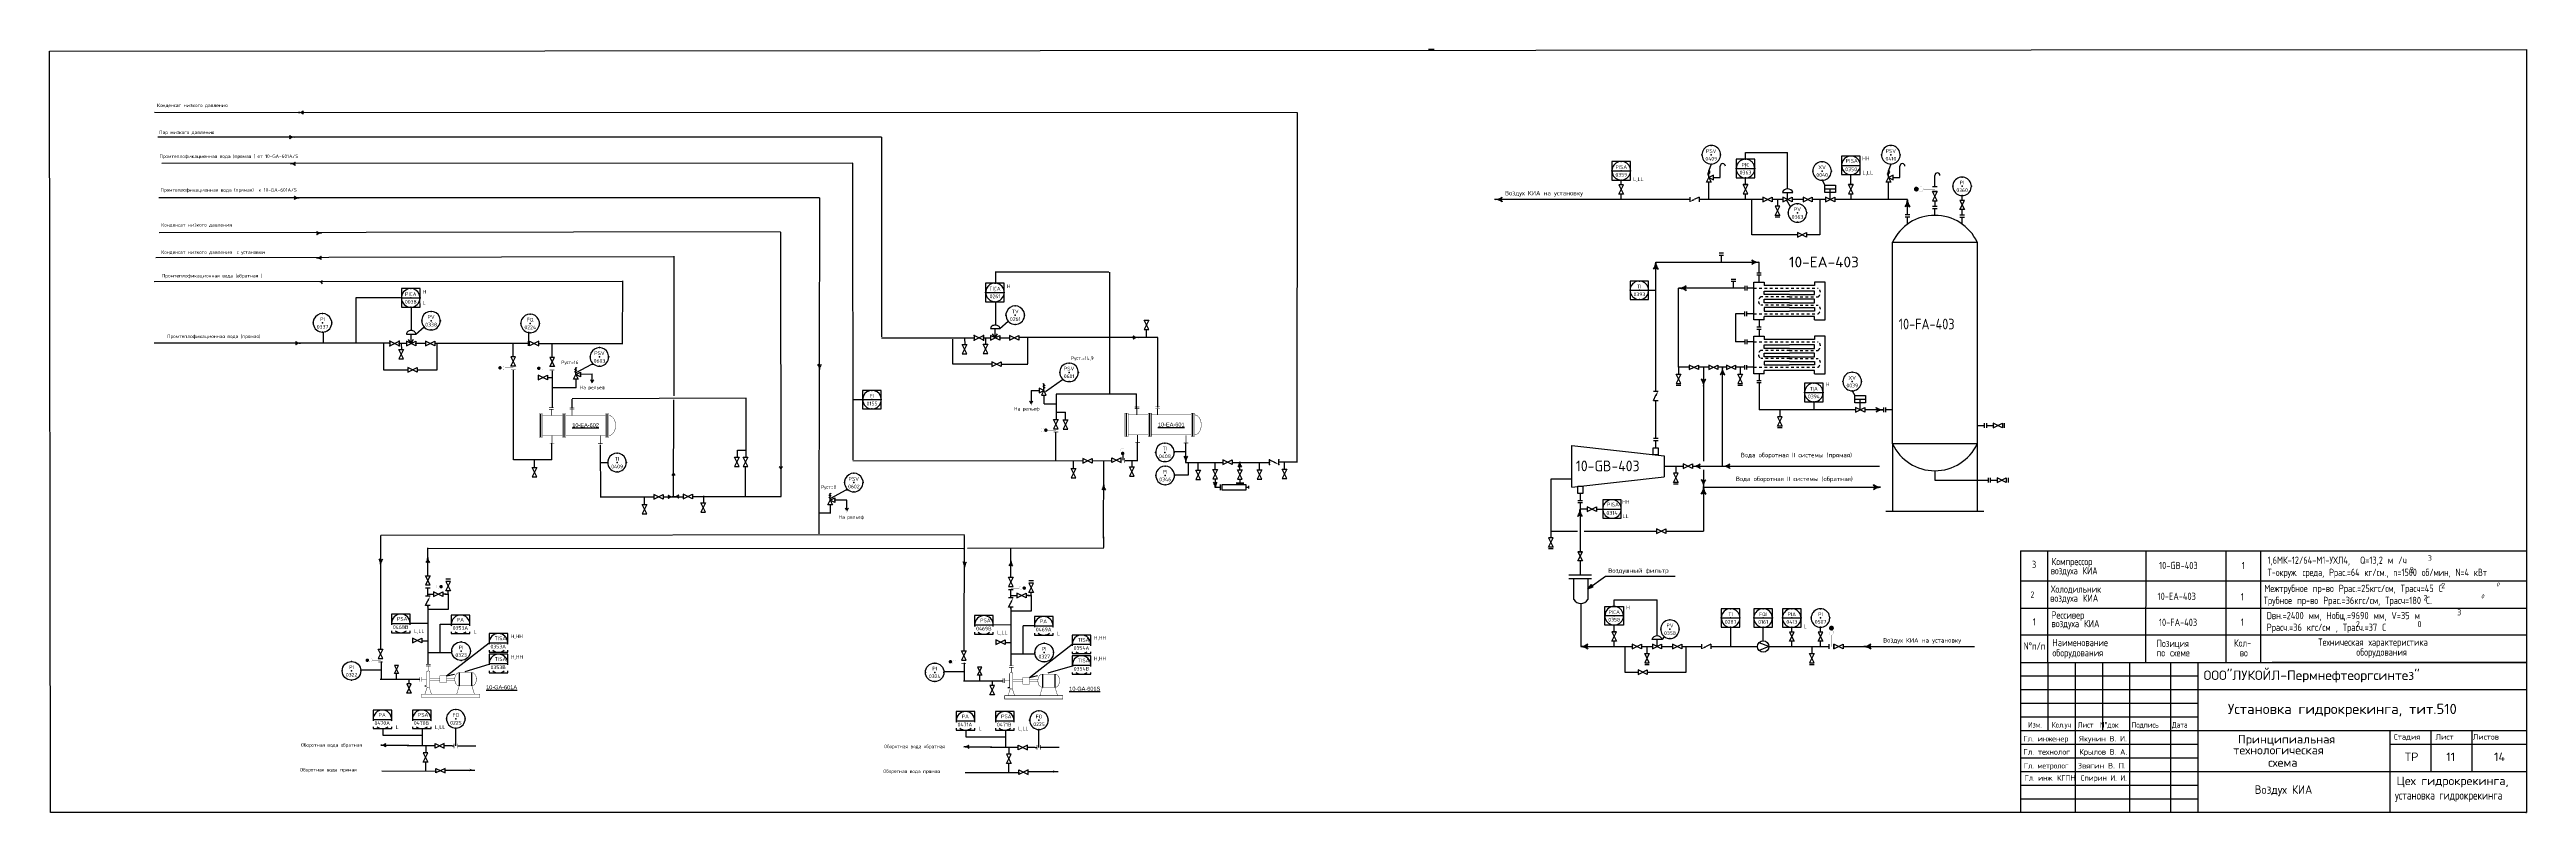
# Model space of a CAD drawing. Extents: x 181 to 450, y 167 to 368.
# Drawn here: x 180.6 to 273.7, y 171.9 to 200.6 of the extents above; entities outside this region: 2.
import ezdxf
from ezdxf.enums import TextEntityAlignment as Align

# ---------------------------------------------------------------- set-up
doc = ezdxf.new("R2010")
doc.units = 0
for name, pattern in [('DASH', [0.15625, 0.09375, -0.0625]), ('DASHS', [0.375, 0.25, -0.125]), ('SDASH', [0.09375, 0.046875, -0.046875])]:
    doc.linetypes.add(name, pattern=pattern)
doc.layers.get('0').update_dxf_attribs({"linetype": 'CONTINUOUS'})
for name, color, linetype in [('1', 2, 'CONTINUOUS'), ('3', 7, 'DASHS'), ('CORPORATSERV', 3, 'CONTINUOUS'), ('IN-ATTRIBS', 7, 'CONTINUOUS'), ('IN-INST-TAP', 7, 'CONTINUOUS'), ('IN-INSTRUMENT', 7, 'SDASH'), ('IN-MAJ-PROC', 3, 'CONTINUOUS'), ('IN-MIN-PROC', 7, 'CONTINUOUS'), ('IN-PNEUMATIC', 7, 'CONTINUOUS'), ('IN-SOFTWARE', 7, 'CONTINUOUS'), ('IN-TEXT', 1, 'CONTINUOUS')]:
    doc.layers.add(name, color=color, linetype=linetype)
doc.styles.add('ATTRIBS', font='SIMPLEX', dxfattribs={"width": 0.8, "height": 0.125})
doc.styles.add('HELV', font='HELV', dxfattribs={"height": 0.15})
doc.styles.add('NARROW', font='simplex', dxfattribs={"width": 0.75, "height": 0.1})
doc.styles.add('S1', font='SIMPLEX.shx')
doc.styles.add('SIMPLEX', font='SIMPLEX')
doc.styles.get("Standard").update_dxf_attribs({"font": 'ISOCP'})
doc.styles.add('STYLE', font='txt.shx', dxfattribs={"width": 0.8, "height": 4})

# ---------------------------------------------------------------- blocks, each defined once
blk = doc.blocks.new('PI35')
at = {"layer": 'IN-ATTRIBS'}
for p in [(-0.25, 0), (0, 0.25), (0, 0), (0.25, 0), (0, -0.25)]:
    blk.add_point(p, dxfattribs=at)
at = {"layer": 'IN-ATTRIBS', "flags": 1}
for tag, style, width, p in [('IDNUM', 'ATTRIBS', 0.8, (0.009, 0.584)), ('DWGNO', 'ATTRIBS', 0.8, (0.003, 0.447)), ('FILENO', 'ATTRIBS', 0.8, (-0.003, 0.311)), ('INSTALL', 'ATTRIBS', 0.8, (-0.087, -0.699)), ('LOC', 'ATTRIBS', 0.8, (-0.08, -0.422)), ('SIG', 'ATTRIBS', 0.8, (-0.087, -0.563)), ('DATE', 'ATTRIBS', 0.8, (-0.088, -0.969)), ('SERV', 'ATTRIBS', 0.8, (-0.083, -0.838)), ('CSYS', 'NARROW', 0.75, (-0.087, -1.243)), ('DES', 'NARROW', 0.75, (-0.087, -1.102))]:
    blk.add_attdef(tag, text='', height=0.1, dxfattribs=dict(at, style=style, width=width)).set_placement(p, align=Align.CENTER)
at = {"layer": 'IN-ATTRIBS', "style": 'ATTRIBS'}
blk.add_attdef('SYSCDV', text='', height=0.1, dxfattribs=at).set_placement((-0.312, 0.141), align=Align.RIGHT)
at = {"layer": 'IN-ATTRIBS', "style": 'ATTRIBS', "flags": 1}
blk.add_attdef('SYSCDI', text='', height=0.1, dxfattribs=at).set_placement((-0.312, 0.312), align=Align.RIGHT)
at = {"layer": 'IN-ATTRIBS', "style": 'S1'}
for tag, p in [('INSTTYPE', (0, 0.05)), ('TAGNUM', (0.002, -0.156)), ('MD', (0.402, -0.565)), ('SZ', (0.402, -0.696))]:
    blk.add_attdef(tag, text='', height=0.1, dxfattribs=at).set_placement(p, align=Align.CENTER)
for tag, p in [('A1', (0.323, 0.115)), ('A2', (0.323, -0.035)), ('XT', (0.324, 0.257)), ('A3', (0.323, -0.185)), ('RES', (0.323, -0.342))]:
    blk.add_attdef(tag, p, '', height=0.1, dxfattribs=at)
blk = doc.blocks.new('PI29')
at = {"layer": 'IN-ATTRIBS'}
for p in [(-0.25, 0), (0, 0.25), (0, 0), (0.25, 0), (0, -0.25)]:
    blk.add_point(p, dxfattribs=at)
at = {"layer": 'IN-ATTRIBS', "flags": 1}
for tag, style, width, p in [('IDNUM', 'ATTRIBS', 0.8, (0.009, 0.584)), ('DWGNO', 'ATTRIBS', 0.8, (0.003, 0.447)), ('FILENO', 'ATTRIBS', 0.8, (-0.003, 0.311)), ('INSTALL', 'ATTRIBS', 0.8, (-0.087, -0.699)), ('LOC', 'ATTRIBS', 0.8, (-0.08, -0.422)), ('SIG', 'ATTRIBS', 0.8, (-0.087, -0.563)), ('DATE', 'ATTRIBS', 0.8, (-0.088, -0.969)), ('SERV', 'ATTRIBS', 0.8, (-0.083, -0.838)), ('CSYS', 'NARROW', 0.75, (-0.087, -1.243)), ('DES', 'NARROW', 0.75, (-0.087, -1.102))]:
    blk.add_attdef(tag, text='', height=0.1, dxfattribs=dict(at, style=style, width=width)).set_placement(p, align=Align.CENTER)
at = {"layer": 'IN-ATTRIBS', "style": 'ATTRIBS'}
blk.add_attdef('SYSCDV', text='', height=0.1, dxfattribs=at).set_placement((-0.312, 0.141), align=Align.RIGHT)
at = {"layer": 'IN-ATTRIBS', "style": 'ATTRIBS', "flags": 1}
blk.add_attdef('SYSCDI', text='', height=0.1, dxfattribs=at).set_placement((-0.312, 0.312), align=Align.RIGHT)
at = {"layer": 'IN-ATTRIBS', "style": 'S1'}
for tag, p in [('INSTTYPE', (0, 0.05)), ('TAGNUM', (0.002, -0.156)), ('MD', (0.402, -0.565)), ('SZ', (0.402, -0.696))]:
    blk.add_attdef(tag, text='', height=0.1, dxfattribs=at).set_placement(p, align=Align.CENTER)
for tag, p in [('A1', (0.323, 0.115)), ('A2', (0.323, -0.035)), ('XT', (0.324, 0.257)), ('A3', (0.323, -0.185)), ('RES', (0.323, -0.342))]:
    blk.add_attdef(tag, p, '', height=0.1, dxfattribs=at)
blk = doc.blocks.new('-ARROW')
blk.add_line((0.085, 0), (0.125, 0))
for points in [[(0.085, 0), (0, 0), (0.085, 0), (0.124, 0.025)], [(0.085, 0), (0, 0), (0.085, 0), (0.124, -0.025)]]:
    blk.add_solid(points)
blk = doc.blocks.new('PE2')
for points in [[(0, 0, 0.150368), (0.188, 0.062, 0.150368)], [(0.125, 0, 0.206864), (0.188, 0.062, 0.206864)], [(0.125, 0, -0.206864), (0.188, -0.062, -0.206864)]]:
    blk.add_lwpolyline(points, format="xyb")
blk.add_arc((-0.008, -0.336), 0.336, 54.46232, 88.66778)
for points in [[(0, 0), (0.125, 0), (0.04, 0.003), (0.141, 0.008)], [(0, 0), (0.125, 0), (0.04, -0.003), (0.141, -0.008)], [(0.04, 0.003), (0.141, 0.008), (0.079, 0.011), (0.156, 0.019)], [(0.079, 0.011), (0.156, 0.019), (0.117, 0.024), (0.169, 0.031)], [(0.117, 0.024), (0.169, 0.031), (0.154, 0.041), (0.179, 0.046)], [(0.154, 0.041), (0.179, 0.046), (0.188, 0.062)], [(0.04, -0.003), (0.141, -0.008), (0.079, -0.011), (0.156, -0.019)], [(0.079, -0.011), (0.156, -0.019), (0.117, -0.024), (0.169, -0.031)], [(0.117, -0.024), (0.169, -0.031), (0.154, -0.041), (0.179, -0.046)], [(0.154, -0.041), (0.179, -0.046), (0.188, -0.062)]]:
    blk.add_solid(points)
blk = doc.blocks.new('PH35A')
blk.add_circle((0, 0), 0.25)
blk = doc.blocks.new('BUBTEXT')
at = {"layer": 'IN-ATTRIBS'}
for p in [(-0.25, 0), (0, 0.25), (0, 0), (0.25, 0), (0, -0.25)]:
    blk.add_point(p, dxfattribs=at)
at = {"layer": 'IN-ATTRIBS', "flags": 1}
for tag, style, width, p in [('IDNUM', 'ATTRIBS', 0.8, (0.009, 0.584)), ('DWGNO', 'ATTRIBS', 0.8, (0.003, 0.447)), ('FILENO', 'ATTRIBS', 0.8, (-0.003, 0.311)), ('INSTALL', 'ATTRIBS', 0.8, (-0.087, -0.699)), ('LOC', 'ATTRIBS', 0.8, (-0.08, -0.422)), ('SIG', 'ATTRIBS', 0.8, (-0.087, -0.563)), ('DATE', 'ATTRIBS', 0.8, (-0.088, -0.969)), ('SERV', 'ATTRIBS', 0.8, (-0.083, -0.838)), ('CSYS', 'NARROW', 0.75, (-0.087, -1.243)), ('DES', 'NARROW', 0.75, (-0.087, -1.102))]:
    blk.add_attdef(tag, text='', height=0.1, dxfattribs=dict(at, style=style, width=width)).set_placement(p, align=Align.CENTER)
at = {"layer": 'IN-ATTRIBS', "style": 'ATTRIBS'}
blk.add_attdef('SYSCDV', text='', height=0.1, dxfattribs=at).set_placement((-0.312, 0.141), align=Align.RIGHT)
at = {"layer": 'IN-ATTRIBS', "style": 'ATTRIBS', "flags": 1}
blk.add_attdef('SYSCDI', text='', height=0.1, dxfattribs=at).set_placement((-0.312, 0.312), align=Align.RIGHT)
at = {"layer": 'IN-ATTRIBS', "style": 'S1'}
for tag, p in [('INSTTYPE', (0, 0.05)), ('TAGNUM', (0.002, -0.156)), ('MD', (0.402, -0.565)), ('SZ', (0.402, -0.696))]:
    blk.add_attdef(tag, text='', height=0.1, dxfattribs=at).set_placement(p, align=Align.CENTER)
for tag, p in [('A1', (0.323, 0.115)), ('A2', (0.323, -0.035)), ('XT', (0.324, 0.257)), ('A3', (0.323, -0.185)), ('RES', (0.323, -0.342))]:
    blk.add_attdef(tag, p, '', height=0.1, dxfattribs=at)
blk = doc.blocks.new('VALVTEXT')
at = {"layer": 'IN-ATTRIBS'}
for p in [(0, 0.0625), (0, 0), (0.25, 0.0625), (0.25, 0), (0, -0.0625), (0.25, -0.0625)]:
    blk.add_point(p, dxfattribs=at)
at = {"layer": 'IN-ATTRIBS', "style": 'S1', "flags": 1}
for tag, p in [('DWGNO', (0.125, 0.4375)), ('FILENO', (0.125, 0.3125)), ('IDNUM', (0.125, 0.5625))]:
    blk.add_attdef(tag, text='', height=0.1, dxfattribs=at).set_placement(p, align=Align.CENTER)
at = {"layer": 'IN-ATTRIBS', "style": 'S1'}
for tag, p in [('MODE', (0.125, 0.078125)), ('SIZE', (0.125, -0.1875))]:
    blk.add_attdef(tag, text='', height=0.1, dxfattribs=at).set_placement(p, align=Align.CENTER)

msp = doc.modelspace()

# ---------------------------------------------------------------- hatches: boundary and pattern name
h = msp.add_hatch(color=7)
h.paths.add_polyline_path([(238.4, 180.271), (238.569, 180.392), (238.537, 180.435)])
h.paths.add_polyline_path([(238.4, 180.271), (238.6, 180.35), (238.569, 180.392)])

# ---------------------------------------------------------------- linework, layer by layer
at = {"color": 7}
for p, q in [((391.783, 200.561), (391.783, 205.76)), ((232.621, 200.561), (232.41, 200.561)), ((244.325, 196.432), (244.325, 196.683)), ((244.325, 196.683), (245.91, 196.683)), ((245.91, 195.324), (245.91, 196.683)), ((242.896, 195.892), (242.998, 195.994)), ((242.896, 195.83), (242.998, 195.932)), ((243.038, 196.254), (242.947, 196.016)), ((242.947, 195.747), (242.947, 196.016)), ((244.325, 195.481), (244.325, 195.735)), ((247.206, 195.642), (247.312, 195.461)), ((248.29, 195.481), (248.29, 195.855)), ((249.649, 195.892), (249.751, 195.994)), ((249.649, 195.83), (249.751, 195.932)), ((249.791, 196.254), (249.7, 196.016)), ((249.7, 195.747), (249.7, 196.016)), ((244.325, 194.922), (244.325, 195.132)), ((246.016, 194.64), (245.874, 194.904)), ((248.29, 195.132), (248.29, 194.922)), ((220.381, 192.182), (216.114, 192.182)), ((216.12, 192.189), (216.12, 191.744)), ((193.747, 191.221), (192.067, 191.219)), ((192.067, 191.219), (192.067, 189.514)), ((240.685, 191.504), (240.952, 191.504)), ((190.856, 189.501), (190.856, 189.937)), ((190.945, 189.899), (190.945, 189.899)), ((198.584, 189.5), (198.584, 189.936)), ((198.678, 189.889), (198.678, 189.889)), ((200.364, 188.412), (200.952, 188.722)), ((200.952, 188.722), (201.017, 188.722)), ((218, 187.699), (218.649, 188.152)), ((211.141, 187.387), (210.765, 187.387)), ((210.765, 187.387), (210.769, 187.387)), ((246.895, 187.31), (246.895, 187.003)), ((248.338, 187.723), (248.443, 187.542)), ((222.83, 185.438), (223.284, 185.438)), ((201.546, 185.013), (201.278, 185.013)), ((222.856, 184.566), (223.383, 184.566)), ((223.383, 184.56), (223.379, 185.022)), ((223.379, 185.022), (223.379, 185.022)), ((209.928, 183.686), (210.516, 183.996)), ((210.516, 183.996), (210.581, 183.996)), ((224.387, 184.095), (224.578, 184.095)), ((224.39, 184.402), (224.39, 184.094)), ((224.579, 184.194), (224.579, 183.989)), ((225.17, 184.265), (225.465, 184.265)), ((225.31, 184.405), (225.31, 184.265)), ((225.544, 184.098), (225.631, 184.098)), ((225.634, 184.154), (225.634, 184.043)), ((238.378, 183.275), (238.113, 183.275)), ((238.726, 183.275), (238.958, 183.275)), ((254.667, 181.709, -0.125), (254.667, 171.861)), ((255.695, 177.503, -0.311), (255.692, 181.709, -0.115)), ((259.385, 177.503, 0.722), (259.391, 181.709, -0.082)), ((262.397, 177.503, -0.139), (262.395, 181.709, -0.055)), ((263.702, 177.503, -0.139), (263.7, 181.709, -0.043)), ((238.4, 180.271), (239.06, 180.745)), ((239.06, 180.745), (241.677, 180.745)), ((238.4, 180.271), (238.537, 180.435)), ((238.4, 180.271), (238.6, 180.35)), ((238.6, 180.35), (238.537, 180.435)), ((239.388, 179.609), (239.388, 179.86)), ((239.388, 179.86), (241, 179.86)), ((241, 178.501), (241, 179.86)), ((254.667, 180.572, -0.125), (273.691, 180.572, 0.001)), ((195.666, 178.938), (195.238, 178.938)), ((195.24, 177.879), (195.24, 178.943)), ((217.593, 178.882), (217.165, 178.882)), ((217.167, 177.823), (217.167, 178.887)), ((239.388, 178.658), (239.388, 178.912)), ((243.766, 178.828), (243.766, 178.099)), ((244.989, 178.317), (244.989, 178.828)), ((239.388, 178.099), (239.388, 178.309)), ((241.274, 178.478), (241.197, 178.363)), ((254.667, 178.539, -0.139), (273.691, 178.539, -0.31)), ((254.667, 177.503, -0.139), (273.691, 177.506, 0.001)), ((254.667, 177.503, -0.139), (273.691, 177.503, -0.139)), ((254.667, 177.002, 0.861), (261.351, 177.002, 0.861)), ((258.781, 171.861, 0.861), (258.781, 177.506, 0.861)), ((260.323, 171.861, 0.861), (260.323, 177.506, 0.861)), ((261.351, 171.861, 0.861), (261.351, 177.506, 0.861)), ((273.691, 177.503, -0.139), (264.128, 177.503, -0.139)), ((254.667, 176.488, 0.861), (273.691, 176.488, 0.861)), ((254.667, 175.974, 0.861), (261.351, 175.974, 0.861)), ((254.667, 175.46, 0.861), (261.351, 175.46, 0.861)), ((193.088, 175.01), (193.088, 174.767)), ((193.088, 174.767), (194.564, 174.767)), ((194.57, 175.01), (194.57, 174.376)), ((215.015, 174.954), (215.015, 174.711)), ((215.015, 174.711), (216.491, 174.711)), ((216.497, 174.954), (216.497, 174.32)), ((254.667, 174.946, 0.861), (273.691, 174.946, 0.861)), ((254.667, 174.431, 0.861), (261.351, 174.431, 0.861)), ((268.55, 174.946, 0.861), (268.55, 171.861, 0.861)), ((268.55, 174.431, 0.861), (273.691, 174.431, 0.861)), ((270.092, 174.946, 0.861), (270.092, 173.403, 0.861)), ((271.635, 174.946, 0.861), (271.635, 173.403, 0.861)), ((254.667, 173.917, 0.861), (261.351, 173.917, 0.861)), ((254.667, 173.403, 0.861), (273.691, 173.403, 0.861)), ((254.667, 172.889, 0.861), (261.351, 172.889, 0.861)), ((254.667, 172.375, 0.861), (261.351, 172.375, 0.861)), ((273.673, 171.861), (273.691, 171.861)), ((391.783, 171.861), (391.783, 166.663))]:
    msp.add_line(p, q, dxfattribs=at)
at = {"linetype": 'Continuous'}
for p, q in [((239.306, 196), (240.003, 196)), ((243.976, 196.083), (244.674, 196.083)), ((247.942, 196.203), (248.639, 196.203)), ((193.788, 191.218), (194.488, 191.218)), ((215.754, 191.425), (216.454, 191.425)), ((239.988, 191.504), (240.685, 191.504)), ((194.151, 190.489), (194.151, 190.489)), ((216.117, 190.696), (216.117, 190.696)), ((194.151, 189.505), (194.052, 189.659)), ((194.151, 189.504), (194.24, 189.665)), ((216.117, 189.712), (216.017, 189.866)), ((216.117, 189.711), (216.205, 189.872)), ((211.13, 187.39), (211.83, 187.39)), ((246.546, 187.659), (247.244, 187.659)), ((238.958, 183.275), (239.655, 183.275)), ((193.416, 178.973), (194.116, 178.973)), ((195.662, 178.939), (196.362, 178.939)), ((215.342, 178.916), (216.042, 178.916)), ((217.589, 178.883), (218.289, 178.883)), ((239.736, 179.26), (239.039, 179.26)), ((243.417, 179.177), (244.114, 179.177)), ((244.64, 179.177), (245.338, 179.177)), ((245.717, 179.177), (246.415, 179.177)), ((197.084, 178.242), (197.784, 178.242)), ((219.01, 178.186), (219.71, 178.186)), ((197.088, 177.464), (197.788, 177.464)), ((219.014, 177.408), (219.714, 177.408)), ((192.722, 175.364), (193.422, 175.364)), ((194.201, 175.364), (194.901, 175.364)), ((214.649, 175.308), (215.349, 175.308)), ((216.128, 175.308), (216.828, 175.308))]:
    msp.add_line(p, q, dxfattribs=at)
at = {"color": 7, "linetype": 'Continuous'}
for p, q in [((239.655, 195.471), (239.655, 195.651)), ((239.655, 194.922), (239.655, 195.122)), ((252.47, 194.885), (252.47, 195.066)), ((252.47, 194.337), (252.47, 194.537)), ((246.066, 178.648), (246.066, 178.829)), ((247.145, 178.648), (247.145, 178.828)), ((246.066, 178.099), (246.066, 178.299)), ((247.145, 178.099), (247.145, 178.299)), ((255.695, 177.506), (255.695, 174.946)), ((256.724, 177.506), (256.724, 171.861)), ((257.752, 177.506), (257.752, 174.946))]:
    msp.add_line(p, q, dxfattribs=at)
at = {"color": 2}
for p, q in [((242.859, 195.573), (242.947, 195.747)), ((243.121, 195.834), (242.947, 195.747)), ((242.947, 195.747), (243.034, 195.573)), ((242.947, 195.747), (243.121, 195.66)), ((243.121, 195.66), (243.121, 195.834)), ((249.613, 195.573), (249.7, 195.747)), ((249.875, 195.834), (249.7, 195.747)), ((249.7, 195.747), (249.875, 195.66)), ((249.7, 195.747), (249.787, 195.573)), ((249.875, 195.66), (249.875, 195.834)), ((242.234, 195.009), (242.234, 194.835)), ((242.583, 195.009), (242.583, 194.835)), ((243.034, 195.573), (242.859, 195.573)), ((244.412, 195.481), (244.238, 195.481)), ((245.532, 194.922), (245.532, 194.667)), ((245.713, 195.186), (246.107, 195.186)), ((245.91, 194.922), (245.91, 195.186)), ((247.312, 195.324), (247.706, 195.324)), ((247.509, 194.922), (247.509, 195.324)), ((248.378, 195.481), (248.203, 195.481)), ((249.787, 195.573), (249.613, 195.573)), ((251.534, 195.397), (251.359, 195.397)), ((251.534, 195.223), (251.359, 195.223)), ((251.359, 194.664), (251.534, 194.664)), ((250.511, 194.337), (250.336, 194.337)), ((250.511, 194.256), (250.336, 194.256)), ((250.423, 193.995), (250.423, 194.256)), ((251.359, 194.584), (251.534, 194.584)), ((251.447, 194.322), (251.447, 194.584)), ((252.383, 194.337), (252.557, 194.337)), ((252.383, 194.256), (252.557, 194.256)), ((252.47, 193.995), (252.47, 194.256)), ((243.505, 192.899), (243.33, 192.899)), ((243.505, 192.819), (243.33, 192.819)), ((243.418, 192.557), (243.418, 192.819)), ((243.785, 191.922), (243.959, 191.922)), ((244.921, 192.151), (244.747, 192.151)), ((244.921, 192.071), (244.747, 192.071)), ((244.834, 191.809), (244.834, 192.071)), ((243.785, 191.842), (243.959, 191.842)), ((243.872, 191.58), (243.872, 191.842)), ((244.296, 191.667), (244.296, 191.493)), ((244.377, 191.667), (244.377, 191.493)), ((244.638, 191.58), (244.377, 191.58)), ((215.942, 190.064), (216.292, 190.064)), ((216.117, 189.714), (216.117, 190.064)), ((244.296, 190.529), (244.296, 190.703)), ((244.377, 190.529), (244.377, 190.703)), ((244.638, 190.616), (244.377, 190.616)), ((244.747, 190.126), (244.921, 190.126)), ((244.747, 190.045), (244.921, 190.045)), ((244.834, 190.387), (244.834, 190.126)), ((244.834, 190.045), (244.834, 189.784)), ((193.976, 189.857), (194.326, 189.857)), ((193.976, 189.595), (193.976, 189.42)), ((193.976, 189.42), (194.326, 189.595)), ((194.326, 189.42), (193.976, 189.595)), ((194.151, 189.507), (194.151, 189.857)), ((194.326, 189.595), (194.326, 189.42)), ((198.56, 189.415), (198.56, 189.59)), ((215.942, 189.802), (215.942, 189.627)), ((215.942, 189.627), (216.292, 189.802)), ((216.292, 189.627), (215.942, 189.802)), ((216.292, 189.802), (216.292, 189.627)), ((244.296, 189.657), (244.296, 189.483)), ((244.377, 189.657), (244.377, 189.483)), ((244.638, 189.57), (244.377, 189.57)), ((200.255, 188.163), (200.343, 188.338)), ((200.43, 188.163), (200.255, 188.163)), ((200.387, 188.601), (200.299, 188.513)), ((200.387, 188.513), (200.299, 188.426)), ((200.343, 188.338), (200.343, 188.601)), ((200.343, 188.338), (200.518, 188.426)), ((200.518, 188.251), (200.343, 188.338)), ((200.343, 188.338), (200.43, 188.163)), ((200.518, 188.426), (200.518, 188.251)), ((241.811, 188.606), (241.811, 188.351)), ((244.126, 188.606), (244.126, 188.351)), ((244.296, 188.519), (244.296, 188.693)), ((244.377, 188.519), (244.377, 188.693)), ((244.638, 188.606), (244.377, 188.606)), ((244.834, 188.362), (244.834, 188.1)), ((217.769, 187.82), (217.769, 187.645)), ((217.944, 187.732), (217.769, 187.82)), ((217.769, 187.645), (217.944, 187.732)), ((217.944, 187.732), (217.857, 187.557)), ((217.857, 187.557), (218.032, 187.557)), ((217.901, 187.995), (217.988, 187.907)), ((217.901, 187.907), (217.988, 187.82)), ((217.944, 187.732), (217.944, 187.995)), ((218.032, 187.557), (217.944, 187.732)), ((240.865, 187.708), (241.039, 187.708)), ((240.865, 187.36), (241.039, 187.36)), ((244.921, 188.1), (244.747, 188.1)), ((244.921, 188.02), (244.747, 188.02)), ((248.443, 187.405), (248.837, 187.405)), ((248.64, 187.003), (248.64, 187.405)), ((245.619, 187.003), (245.619, 186.748)), ((249.511, 187.09), (249.511, 186.916)), ((249.592, 187.09), (249.592, 186.916)), ((249.853, 187.003), (249.592, 187.003)), ((253.04, 186.416), (253.301, 186.416)), ((253.301, 186.503), (253.301, 186.328)), ((253.382, 186.503), (253.382, 186.328)), ((253.382, 186.416), (253.637, 186.416)), ((241.039, 185.924), (240.865, 185.924)), ((241.039, 185.844), (240.865, 185.844)), ((240.952, 185.582), (240.952, 185.844)), ((220.918, 185.318), (220.918, 185.112)), ((226.779, 184.951), (226.778, 185.126)), ((241.704, 184.883), (241.704, 184.628)), ((253.449, 184.444), (253.449, 184.27)), ((253.529, 184.444), (253.529, 184.27)), ((209.819, 183.438), (209.907, 183.613)), ((209.951, 183.875), (209.863, 183.788)), ((209.951, 183.788), (209.863, 183.7)), ((209.907, 183.613), (209.907, 183.875)), ((209.907, 183.613), (210.082, 183.7)), ((209.907, 183.613), (209.994, 183.438)), ((210.082, 183.525), (209.907, 183.613)), ((210.082, 183.7), (210.082, 183.525)), ((238.026, 183.602), (238.2, 183.602)), ((238.026, 183.521), (238.2, 183.521)), ((238.113, 183.863), (238.113, 183.602)), ((253.187, 184.357), (253.449, 184.357)), ((253.529, 184.357), (253.785, 184.357)), ((209.994, 183.438), (209.819, 183.438)), ((237.008, 182.448), (237.008, 182.193)), ((238.026, 181.671), (238.2, 181.671)), ((194.866, 180.294), (194.691, 180.294)), ((194.866, 179.996), (194.691, 179.996)), ((195.629, 180.635), (195.454, 180.635)), ((195.541, 180.077), (195.541, 180.197)), ((216.793, 180.238), (216.618, 180.238)), ((216.793, 179.94), (216.618, 179.94)), ((217.556, 180.578), (217.381, 180.578)), ((217.468, 180.02), (217.468, 180.141)), ((239.301, 178.658), (239.475, 178.658)), ((240.622, 178.099), (240.622, 177.844)), ((241.197, 178.363), (240.803, 178.363)), ((241, 178.099), (241, 178.363)), ((242.669, 178.186), (242.669, 178.012)), ((243.017, 178.186), (243.017, 178.012)), ((246.817, 178.099), (246.817, 177.844)), ((247.471, 178.012), (247.471, 178.186)), ((247.645, 178.012), (247.645, 178.186)), ((193.521, 177.086), (193.681, 177.386)), ((193.521, 177.386), (193.681, 177.086)), ((193.681, 177.386), (193.521, 177.386)), ((193.681, 177.086), (193.521, 177.086)), ((193.601, 177.386), (193.601, 177.399)), ((215.448, 177.33), (215.608, 177.03)), ((215.608, 177.33), (215.448, 177.33)), ((215.448, 177.03), (215.608, 177.33)), ((215.608, 177.03), (215.448, 177.03)), ((215.528, 177.33), (215.528, 177.342))]:
    msp.add_line(p, q, dxfattribs=at)
at = {"color": 5}
for p, q in [((243.121, 195.747), (243.376, 195.747)), ((243.376, 195.747), (243.376, 196.174)), ((249.875, 195.747), (250.13, 195.747)), ((250.13, 195.747), (250.13, 196.174)), ((251.447, 195.397), (251.447, 195.824)), ((242.947, 194.922), (242.947, 195.573)), ((244.568, 193.592), (244.568, 194.922)), ((247.118, 194.922), (247.118, 193.592)), ((249.7, 194.922), (249.7, 195.573)), ((251.447, 194.874), (251.447, 194.664)), ((246.276, 193.592), (244.568, 193.592)), ((247.118, 193.592), (246.625, 193.592)), ((241.811, 188.606), (241.811, 191.58)), ((244.296, 191.58), (241.811, 191.58)), ((244.296, 190.616), (243.955, 190.616)), ((243.955, 190.616), (243.955, 189.57)), ((244.296, 189.57), (243.955, 189.57)), ((242.21, 188.606), (241.811, 188.606)), ((242.942, 188.606), (242.559, 188.606)), ((242.75, 188.606), (242.75, 185.071)), ((243.607, 188.606), (243.29, 188.606)), ((243.448, 188.606), (243.448, 184.883)), ((244.296, 188.606), (243.955, 188.606)), ((200.363, 187.834), (199.469, 187.834)), ((241.266, 184.883), (241.981, 184.883)), ((242.33, 184.883), (249.369, 184.883)), ((242.75, 184.745), (242.75, 182.448)), ((251.447, 184.716), (251.447, 184.357)), ((237.796, 184.405), (237.008, 184.405)), ((237.008, 184.405), (237.008, 183.426)), ((242.75, 184.096), (249.401, 184.096)), ((251.447, 184.357), (253.187, 184.357)), ((237.008, 183.426), (237.008, 182.448)), ((237.008, 182.448), (238.006, 182.448)), ((238.254, 182.448), (240.977, 182.448)), ((241.326, 182.448), (242.75, 182.448)), ((194.779, 180.077), (194.998, 180.077)), ((195.466, 180.077), (195.341, 180.077)), ((195.544, 180.08), (195.541, 179.491)), ((195.541, 180.077), (195.541, 179.932)), ((216.706, 180.02), (216.925, 180.02)), ((217.393, 180.02), (217.268, 180.02)), ((217.471, 180.024), (217.468, 179.434)), ((217.468, 180.02), (217.468, 179.876)), ((195.541, 179.491), (194.779, 179.491)), ((217.468, 179.434), (216.706, 179.434)), ((239.791, 178.099), (239.791, 177.144)), ((242.098, 177.144), (242.098, 178.099)), ((245.208, 178.099), (244.836, 178.248)), ((245.208, 178.099), (244.841, 177.952)), ((193.594, 177.089), (193.593, 176.87)), ((215.521, 177.033), (215.52, 176.814)), ((239.791, 177.144), (240.285, 177.144)), ((240.634, 177.144), (242.098, 177.144)), ((194.072, 176.873), (194.072, 176.685)), ((194.662, 176.623), (194.709, 176.623)), ((215.999, 176.817), (215.999, 176.629)), ((216.588, 176.567), (216.635, 176.567)), ((194.06, 174.378), (193.056, 174.378)), ((194.007, 174.378), (195.041, 174.378)), ((194.701, 174.381), (194.702, 174.104)), ((195.909, 174.371), (196.588, 174.371)), ((215.987, 174.322), (214.983, 174.322)), ((215.933, 174.322), (216.968, 174.322)), ((216.628, 174.325), (216.629, 174.047)), ((217.836, 174.315), (218.515, 174.315)), ((193.053, 173.424), (195.106, 173.421)), ((194.69, 173.75), (194.687, 173.418)), ((195.427, 173.458), (196.553, 173.458)), ((214.98, 173.368), (217.032, 173.364)), ((216.617, 173.694), (216.614, 173.362)), ((217.354, 173.402), (218.479, 173.402))]:
    msp.add_line(p, q, dxfattribs=at)
at = {"color": 3}
for p, q in [((209.496, 182.34), (209.517, 194.987)), ((242.234, 194.922), (234.886, 194.922)), ((244.98, 194.922), (242.583, 194.922)), ((245.735, 194.922), (245.329, 194.922)), ((246.49, 194.922), (246.084, 194.922)), ((247.334, 194.922), (246.839, 194.922)), ((250.423, 194.922), (247.683, 194.922)), ((250.423, 194.337), (250.423, 194.922)), ((240.952, 187.708), (240.952, 192.557)), ((240.952, 192.557), (244.834, 192.557)), ((244.834, 192.151), (244.834, 192.557)), ((240.952, 185.924), (240.952, 187.36)), ((244.834, 188.02), (244.834, 187.003)), ((248.466, 187.003), (244.834, 187.003)), ((249.511, 187.003), (248.815, 187.003)), ((238.113, 183.521), (238.113, 181.671)), ((238.113, 181.322), (238.113, 180.805)), ((238.136, 179.721), (238.136, 178.099)), ((238.136, 178.099), (240.07, 178.099)), ((240.419, 178.099), (240.825, 178.099)), ((241.174, 178.099), (241.58, 178.099)), ((241.929, 178.099), (242.669, 178.099)), ((243.017, 178.099), (244.779, 178.099)), ((245.209, 178.1), (247.471, 178.099)), ((247.994, 178.099), (252.936, 178.099)), ((193.02, 177.543), (193.02, 176.881)), ((214.946, 177.487), (214.946, 176.825))]:
    msp.add_line(p, q, dxfattribs=at)
at = {"color": 2, "linetype": 'Continuous'}
for p, q in [((242.583, 195.009), (242.39, 194.914)), ((245.619, 194.255), (245.445, 194.255)), ((240.865, 187.36), (240.96, 187.553)), ((241.724, 187.939), (241.898, 187.939)), ((244.039, 187.939), (244.213, 187.939)), ((245.707, 186.336), (245.532, 186.336)), ((254.049, 186.503), (254.049, 186.328)), ((254.197, 184.444), (254.197, 184.27)), ((241.791, 184.216), (241.616, 184.216)), ((237.096, 181.781), (236.921, 181.781)), ((243.017, 178.186), (242.824, 178.091)), ((240.535, 177.432), (240.709, 177.432)), ((246.73, 177.432), (246.904, 177.432))]:
    msp.add_line(p, q, dxfattribs=at)
at = {"color": 3, "linetype": 'Continuous'}
for p, q in [((202.107, 191.836), (184.492, 191.823)), ((193.357, 189.512), (184.491, 189.512)), ((193.117, 189.504), (193.117, 188.517)), ((193.966, 189.502), (193.697, 189.502)), ((193.797, 189.263), (193.795, 189.507)), ((194.691, 189.501), (194.337, 189.502)), ((195.135, 188.517), (195.136, 189.507)), ((215.3, 189.699), (211.844, 189.702)), ((214.506, 189.671), (214.506, 188.741)), ((214.979, 189.459), (214.978, 189.703)), ((215.931, 189.709), (215.662, 189.709)), ((215.762, 189.47), (215.76, 189.714)), ((216.656, 189.708), (216.303, 189.709)), ((217.339, 188.733), (217.339, 189.723)), ((193.117, 188.517), (194.026, 188.517)), ((194.374, 188.517), (195.135, 188.517)), ((214.506, 188.741), (215.993, 188.741)), ((216.339, 188.724), (217.337, 188.723))]:
    msp.add_line(p, q, dxfattribs=at)
at = {"color": 6}
for p, q in [((244.638, 190.387), (244.638, 191.809)), ((244.638, 191.809), (245.03, 191.809)), ((245.03, 191.809), (245.03, 191.68)), ((246.927, 191.68), (245.03, 191.68)), ((245.031, 191.476), (245.978, 191.476)), ((245.031, 191.34), (245.031, 191.476)), ((245.978, 191.34), (245.031, 191.34)), ((245.031, 191.166), (245.978, 191.166)), ((245.031, 191.03), (245.031, 191.166)), ((245.978, 191.03), (245.031, 191.03)), ((246.926, 191.476), (245.978, 191.476)), ((245.978, 191.34), (246.926, 191.34)), ((246.926, 191.166), (245.978, 191.166)), ((245.978, 191.03), (246.926, 191.03)), ((246.926, 191.34), (246.926, 191.476)), ((246.926, 191.03), (246.926, 191.166)), ((246.927, 191.809), (246.927, 191.68)), ((247.318, 191.809), (246.927, 191.809)), ((247.318, 190.387), (247.318, 191.809)), ((245.03, 190.387), (244.638, 190.387)), ((246.927, 190.516), (245.03, 190.516)), ((245.03, 190.387), (245.03, 190.516)), ((245.978, 190.856), (245.031, 190.856)), ((245.031, 190.856), (245.031, 190.72)), ((245.031, 190.72), (245.978, 190.72)), ((245.978, 190.856), (246.926, 190.856)), ((246.926, 190.72), (245.978, 190.72)), ((246.926, 190.856), (246.926, 190.72)), ((246.927, 190.387), (246.927, 190.516)), ((246.927, 190.387), (247.318, 190.387)), ((244.638, 189.784), (245.03, 189.784)), ((244.638, 188.362), (244.638, 189.784)), ((245.03, 189.784), (245.03, 189.654)), ((246.927, 189.654), (245.03, 189.654)), ((245.031, 189.315), (245.031, 189.451)), ((245.031, 189.451), (245.978, 189.451)), ((245.978, 189.315), (245.031, 189.315)), ((245.031, 189.005), (245.031, 189.141)), ((245.031, 189.141), (245.978, 189.141)), ((246.926, 189.451), (245.978, 189.451)), ((245.978, 189.315), (246.926, 189.315)), ((246.926, 189.141), (245.978, 189.141)), ((246.926, 189.315), (246.926, 189.451)), ((246.926, 189.005), (246.926, 189.141)), ((247.318, 189.784), (246.927, 189.784)), ((246.927, 189.784), (246.927, 189.654)), ((247.318, 188.362), (247.318, 189.784)), ((245.03, 188.362), (244.638, 188.362)), ((246.927, 188.491), (245.03, 188.491)), ((245.03, 188.362), (245.03, 188.491)), ((245.978, 189.005), (245.031, 189.005)), ((245.031, 188.831), (245.031, 188.695)), ((245.978, 188.831), (245.031, 188.831)), ((245.031, 188.695), (245.978, 188.695)), ((245.978, 189.005), (246.926, 189.005)), ((245.978, 188.831), (246.926, 188.831)), ((246.926, 188.695), (245.978, 188.695)), ((246.926, 188.831), (246.926, 188.695)), ((246.927, 188.362), (246.927, 188.491)), ((246.927, 188.362), (247.318, 188.362)), ((237.796, 185.667), (241.266, 185.275)), ((237.796, 184.099), (237.796, 185.667)), ((249.853, 185.724), (249.853, 183.199)), ((253.04, 185.724), (253.04, 183.199)), ((237.796, 184.099), (241.266, 184.491)), ((241.266, 185.275), (241.266, 184.491)), ((249.601, 183.199), (253.292, 183.199)), ((237.687, 180.805), (238.539, 180.805)), ((237.687, 180.665), (238.539, 180.665)), ((237.873, 180.665), (238.4, 180.665)), ((237.873, 179.876), (237.873, 180.665)), ((238.4, 180.665), (238.4, 179.876)), ((195.96, 177.123), (195.96, 176.623)), ((196.439, 176.623), (196.439, 177.123)), ((217.887, 177.067), (217.887, 176.567)), ((218.366, 176.567), (218.366, 177.067))]:
    msp.add_line(p, q, dxfattribs=at)
at = {"color": 5, "linetype": 'DASH'}
for p, q in [((244.638, 191.578), (247.059, 191.578)), ((245.978, 191.253), (244.898, 191.253)), ((245.978, 190.943), (244.898, 190.943)), ((245.978, 191.253), (247.059, 191.253)), ((245.978, 190.943), (247.059, 190.943)), ((244.638, 190.616), (247.059, 190.616)), ((244.638, 189.57), (247.059, 189.57)), ((245.978, 189.245), (244.898, 189.245)), ((245.978, 189.245), (247.059, 189.245)), ((244.638, 188.608), (247.059, 188.608)), ((245.978, 188.935), (244.898, 188.935)), ((245.978, 188.935), (247.059, 188.935))]:
    msp.add_line(p, q, dxfattribs=at)
for p, q in [((254.667, 179.546, -0.384), (271.407, 179.546, -0.144)), ((195.481, 176.998), (197.084, 178.242)), ((217.407, 176.942), (219.01, 178.186)), ((195.685, 177.871), (194.796, 177.868)), ((195.481, 176.998), (195.779, 177.069)), ((196.185, 177.167), (197.089, 177.438)), ((217.611, 177.815), (216.723, 177.812)), ((217.407, 176.942), (217.706, 177.013)), ((218.112, 177.11), (219.015, 177.382)), ((195.694, 174.365), (195.408, 174.365)), ((195.829, 174.364), (195.829, 175.036)), ((217.621, 174.308), (217.335, 174.308)), ((217.756, 174.307), (217.756, 174.98))]:
    msp.add_line(p, q)
at = {"color": 7}
for points in [[(273.691, 171.861), (180.598, 171.865), (180.556, 200.501), (273.691, 200.561)], [(224.649, 184.199), (225.542, 184.199), (225.542, 183.988), (224.649, 183.988)], [(225.208, 184.265), (225.436, 184.265), (225.436, 184.201), (225.208, 184.201)]]:
    msp.add_lwpolyline(points, close=True, dxfattribs=at)
for points in [[(248.639, 195.926), (248.639, 196.552), (247.942, 196.552), (247.942, 195.926)], [(240.003, 195.723), (240.003, 196.349), (239.306, 196.349), (239.306, 195.723)], [(239.306, 195.723), (239.306, 195.651), (240.003, 195.651), (240.003, 195.723)], [(244.674, 195.806), (244.674, 196.432), (243.976, 196.432), (243.976, 195.806)], [(243.976, 195.806), (243.976, 195.735), (244.674, 195.735), (244.674, 195.806)], [(247.942, 195.926), (247.942, 195.855), (248.639, 195.855), (248.639, 195.926)], [(194.488, 191.164), (194.488, 191.568), (193.788, 191.568), (193.788, 191.164)], [(193.788, 191.164), (193.788, 190.868), (194.488, 190.868), (194.484, 191.164)], [(216.454, 191.371), (216.454, 191.775), (215.754, 191.775), (215.754, 191.371)], [(215.754, 191.371), (215.754, 191.075), (216.454, 191.075), (216.45, 191.371)], [(240.685, 191.227), (240.685, 191.853), (239.988, 191.853), (239.988, 191.227)], [(239.988, 191.227), (239.988, 191.156), (240.685, 191.156), (240.685, 191.227)], [(211.83, 187.336), (211.83, 187.74), (211.13, 187.74), (211.13, 187.336)], [(211.13, 187.336), (211.13, 187.04), (211.83, 187.04), (211.826, 187.336)], [(247.244, 187.382), (247.244, 188.008), (246.546, 188.008), (246.546, 187.382)], [(246.546, 187.382), (246.546, 187.31), (247.244, 187.31), (247.244, 187.382)], [(239.655, 182.998), (239.655, 183.624), (238.958, 183.624), (238.958, 182.998)], [(238.958, 182.998), (238.958, 182.927), (239.655, 182.927), (239.655, 182.998)], [(194.116, 178.919), (194.116, 179.323), (193.416, 179.323), (193.416, 178.919)], [(196.362, 178.885), (196.362, 179.289), (195.662, 179.289), (195.662, 178.885)], [(216.042, 178.863), (216.042, 179.266), (215.342, 179.266), (215.342, 178.863)], [(218.289, 178.829), (218.289, 179.233), (217.589, 179.233), (217.589, 178.829)], [(239.039, 178.983), (239.039, 179.609), (239.736, 179.609), (239.736, 178.983)], [(239.736, 178.983), (239.736, 178.912), (239.039, 178.912), (239.039, 178.983)], [(244.114, 178.9), (244.114, 179.526), (243.417, 179.526), (243.417, 178.9)], [(243.417, 178.9), (243.417, 178.828), (244.114, 178.828), (244.114, 178.9)], [(245.338, 178.9), (245.338, 179.526), (244.64, 179.526), (244.64, 178.9)], [(244.64, 178.9), (244.64, 178.828), (245.338, 178.828), (245.338, 178.9)], [(246.415, 178.9), (246.415, 179.526), (245.717, 179.526), (245.717, 178.9)], [(245.717, 178.9), (245.717, 178.829), (246.415, 178.829), (246.415, 178.9)], [(193.416, 178.694), (193.416, 178.623), (194.116, 178.623), (194.116, 178.694)], [(195.662, 178.661), (195.662, 178.589), (196.362, 178.589), (196.362, 178.661)], [(197.784, 178.188), (197.784, 178.592), (197.084, 178.592), (197.084, 178.188)], [(197.084, 177.964), (197.084, 177.892), (197.784, 177.892), (197.784, 177.964)], [(215.342, 178.638), (215.342, 178.566), (216.042, 178.566), (216.042, 178.638)], [(217.589, 178.605), (217.589, 178.533), (218.289, 178.533), (218.289, 178.605)], [(219.71, 178.132), (219.71, 178.536), (219.01, 178.536), (219.01, 178.132)], [(219.01, 177.908), (219.01, 177.836), (219.71, 177.836), (219.71, 177.908)], [(197.788, 177.41), (197.788, 177.814), (197.088, 177.814), (197.088, 177.41)], [(197.088, 177.186), (197.088, 177.114), (197.788, 177.114), (197.788, 177.186)], [(219.714, 177.354), (219.714, 177.758), (219.014, 177.758), (219.014, 177.354)], [(219.014, 177.13), (219.014, 177.058), (219.714, 177.058), (219.714, 177.13)], [(193.422, 175.31), (193.422, 175.714), (192.722, 175.714), (192.722, 175.31)], [(194.901, 175.31), (194.901, 175.714), (194.201, 175.714), (194.201, 175.31)], [(215.349, 175.254), (215.349, 175.658), (214.649, 175.658), (214.649, 175.254)], [(216.828, 175.254), (216.828, 175.658), (216.128, 175.658), (216.128, 175.254)], [(192.722, 175.086), (192.722, 175.014), (193.422, 175.014), (193.422, 175.086)], [(194.201, 175.086), (194.201, 175.014), (194.901, 175.014), (194.901, 175.086)], [(214.649, 175.03), (214.649, 174.958), (215.349, 174.958), (215.349, 175.03)], [(216.128, 175.03), (216.128, 174.958), (216.828, 174.958), (216.828, 175.03)]]:
    msp.add_lwpolyline(points)
at = {"color": 2}
for points in [[(239.567, 195.471), (239.742, 195.122), (239.567, 195.122), (239.742, 195.471)], [(244.412, 195.481), (244.238, 195.132), (244.412, 195.132), (244.238, 195.481)], [(245.329, 194.835), (244.98, 195.009), (244.98, 194.835), (245.329, 195.009)], [(245.445, 194.667), (245.619, 194.318), (245.445, 194.318), (245.619, 194.667)], [(245.735, 194.835), (246.084, 195.009), (246.084, 194.835), (245.735, 195.009)], [(246.49, 194.835), (246.839, 195.009), (246.839, 194.835), (246.49, 195.009)], [(247.312, 195.461), (247.706, 195.461), (247.706, 195.186), (247.312, 195.186)], [(247.334, 194.835), (247.683, 195.009), (247.683, 194.835), (247.334, 195.009)], [(248.378, 195.481), (248.203, 195.132), (248.378, 195.132), (248.203, 195.481)], [(251.534, 195.223), (251.359, 194.874), (251.534, 194.874), (251.359, 195.223)], [(252.383, 194.885), (252.557, 194.537), (252.383, 194.537), (252.557, 194.885)], [(246.276, 193.505), (246.625, 193.679), (246.625, 193.505), (246.276, 193.679)], [(221.888, 190.031), (221.713, 190.381), (221.888, 190.381), (221.713, 190.031)], [(193.357, 189.42), (193.707, 189.595), (193.707, 189.42), (193.357, 189.595)], [(193.867, 188.924), (193.692, 189.274), (193.867, 189.274), (193.692, 188.924)], [(194.693, 189.42), (195.043, 189.595), (195.043, 189.42), (194.693, 189.595)], [(198.959, 189.59), (198.609, 189.415), (198.609, 189.59), (198.959, 189.415)], [(215.049, 189.12), (214.874, 189.47), (215.049, 189.47), (214.874, 189.12)], [(215.323, 189.627), (215.673, 189.802), (215.673, 189.627), (215.323, 189.802)], [(215.832, 189.131), (215.657, 189.481), (215.832, 189.481), (215.657, 189.131)], [(216.658, 189.627), (217.008, 189.802), (217.008, 189.627), (216.658, 189.802)], [(194.024, 188.428), (194.374, 188.603), (194.374, 188.428), (194.024, 188.603)], [(197.907, 188.65), (198.082, 189), (197.907, 189), (198.082, 188.65)], [(198.933, 188.135), (199.283, 188.31), (199.283, 188.135), (198.933, 188.31)], [(199.365, 188.632), (199.54, 188.982), (199.365, 188.982), (199.54, 188.632)], [(215.989, 188.635), (216.339, 188.81), (216.339, 188.635), (215.989, 188.81)], [(241.898, 188.351), (241.724, 188.002), (241.898, 188.002), (241.724, 188.351)], [(242.559, 188.519), (242.21, 188.693), (242.21, 188.519), (242.559, 188.693)], [(243.29, 188.519), (242.942, 188.693), (242.942, 188.519), (243.29, 188.693)], [(243.955, 188.519), (243.607, 188.693), (243.607, 188.519), (243.955, 188.693)], [(244.213, 188.351), (244.039, 188.002), (244.213, 188.002), (244.039, 188.351)], [(248.443, 187.542), (248.837, 187.542), (248.837, 187.267), (248.443, 187.267)], [(218.486, 186.295), (218.311, 186.645), (218.486, 186.645), (218.311, 186.295)], [(218.849, 186.284), (218.674, 186.634), (218.849, 186.634), (218.674, 186.284)], [(245.532, 186.748), (245.707, 186.399), (245.532, 186.399), (245.707, 186.748)], [(248.466, 186.916), (248.815, 187.09), (248.815, 186.916), (248.466, 187.09)], [(253.637, 186.328), (253.986, 186.503), (253.986, 186.328), (253.637, 186.503)], [(198.877, 184.484), (198.702, 184.834), (198.877, 184.834), (198.702, 184.484)], [(206.485, 184.876), (206.31, 185.226), (206.485, 185.226), (206.31, 184.876)], [(206.807, 184.875), (206.632, 185.225), (206.807, 185.225), (206.632, 184.875)], [(219.146, 184.451), (218.971, 184.801), (219.146, 184.801), (218.971, 184.451)], [(219.408, 185.006), (219.758, 185.181), (219.758, 185.006), (219.408, 185.181)], [(220.855, 185.199), (220.505, 185.024), (220.505, 185.199), (220.855, 185.024)], [(221.345, 184.518), (221.17, 184.868), (221.345, 184.868), (221.17, 184.518)], [(223.833, 184.387), (223.658, 184.737), (223.833, 184.737), (223.658, 184.387)], [(224.476, 184.407), (224.301, 184.757), (224.476, 184.757), (224.301, 184.407)], [(224.67, 184.951), (225.02, 185.126), (225.02, 184.951), (224.67, 185.126)], [(225.397, 184.402), (225.222, 184.752), (225.397, 184.752), (225.222, 184.402)], [(226.135, 184.394), (225.96, 184.744), (226.135, 184.744), (225.96, 184.394)], [(227.081, 184.421), (226.906, 184.771), (227.081, 184.771), (226.906, 184.421)], [(241.616, 184.628), (241.791, 184.279), (241.616, 184.279), (241.791, 184.628)], [(241.981, 184.796), (242.33, 184.97), (242.33, 184.796), (241.981, 184.97)], [(253.785, 184.27), (254.133, 184.444), (254.133, 184.27), (253.785, 184.444)], [(203.281, 183.646), (203.631, 183.821), (203.631, 183.646), (203.281, 183.821)], [(204.381, 183.66), (204.731, 183.835), (204.731, 183.66), (204.381, 183.835)], [(205.218, 183.158), (205.043, 183.508), (205.218, 183.508), (205.043, 183.158)], [(203.02, 183.091), (202.845, 183.441), (203.02, 183.441), (202.845, 183.091)], [(238.378, 183.188), (238.726, 183.362), (238.726, 183.188), (238.378, 183.362)], [(236.921, 182.193), (237.096, 181.844), (236.921, 181.844), (237.096, 182.193)], [(238.026, 181.671), (238.2, 181.322), (238.026, 181.322), (238.2, 181.671)], [(240.977, 182.361), (241.326, 182.535), (241.326, 182.361), (240.977, 182.535)], [(194.866, 180.419), (194.691, 180.769), (194.866, 180.769), (194.691, 180.419)], [(216.793, 180.363), (216.618, 180.713), (216.793, 180.713), (216.618, 180.363)], [(194.998, 179.989), (195.348, 180.164), (195.348, 179.989), (194.998, 180.164)], [(195.454, 180.547), (195.629, 180.197), (195.454, 180.197), (195.629, 180.547)], [(216.925, 179.933), (217.275, 180.108), (217.275, 179.933), (216.925, 180.108)], [(217.381, 180.491), (217.556, 180.141), (217.381, 180.141), (217.556, 180.491)], [(193.092, 177.65), (192.917, 178), (193.092, 178), (192.917, 177.65)], [(194.21, 178.237), (194.56, 178.412), (194.56, 178.237), (194.21, 178.412)], [(215.018, 177.594), (214.843, 177.944), (215.018, 177.944), (214.843, 177.594)], [(216.136, 178.181), (216.486, 178.356), (216.486, 178.181), (216.136, 178.356)], [(239.301, 178.658), (239.475, 178.309), (239.301, 178.309), (239.475, 178.658)], [(240.419, 178.012), (240.07, 178.186), (240.07, 178.012), (240.419, 178.186)], [(241.174, 178.012), (240.825, 178.186), (240.825, 178.012), (241.174, 178.186)], [(241.58, 178.012), (241.929, 178.186), (241.929, 178.012), (241.58, 178.186)], [(245.979, 178.648), (246.153, 178.299), (245.979, 178.299), (246.153, 178.648)], [(247.058, 178.648), (247.232, 178.299), (247.058, 178.299), (247.232, 178.648)], [(247.645, 178.012), (247.994, 178.186), (247.994, 178.012), (247.645, 178.186)], [(240.634, 177.056), (240.285, 177.231), (240.285, 177.056), (240.634, 177.231)], [(240.709, 177.844), (240.535, 177.495), (240.709, 177.495), (240.535, 177.844)], [(246.904, 177.844), (246.73, 177.495), (246.904, 177.495), (246.73, 177.844)], [(193.985, 176.694), (194.16, 176.344), (193.985, 176.344), (194.16, 176.694)], [(215.912, 176.638), (216.087, 176.288), (215.912, 176.288), (216.087, 176.638)], [(195.4, 174.453), (195.05, 174.278), (195.05, 174.453), (195.4, 174.278)], [(217.327, 174.397), (216.977, 174.222), (216.977, 174.397), (217.327, 174.222)], [(194.609, 174.105), (194.784, 173.755), (194.609, 173.755), (194.784, 174.105)], [(195.426, 173.521), (195.076, 173.346), (195.076, 173.521), (195.426, 173.346)], [(216.536, 174.049), (216.711, 173.699), (216.536, 173.699), (216.711, 174.049)], [(217.352, 173.465), (217.002, 173.29), (217.002, 173.465), (217.352, 173.29)]]:
    msp.add_lwpolyline(points, close=True, dxfattribs=at)
for points, const_width in [([(250.749, 195.356, -1), (250.749, 195.265, -1)], 0.0907), ([(250.924, 195.399, -1), (250.924, 195.221, -1)], 0.00349), ([(197.495, 188.62, -1), (197.495, 188.555, -1)], 0.065), ([(197.62, 188.651, -1), (197.62, 188.523, -1)], 0.0025), ([(198.952, 188.602, -1), (198.952, 188.537, -1)], 0.065), ([(199.077, 188.633, -1), (199.077, 188.506, -1)], 0.0025), ([(217.901, 186.312, -1), (217.901, 186.184, -1)], 0.0025), ([(218.02, 186.275, -1), (218.02, 186.21, -1)], 0.065), ([(220.833, 185.492, 1), (220.96, 185.492, 1)], 0.0025), ([(220.874, 185.368, 1), (220.939, 185.368, 1)], 0.065), ([(195.154, 180.42, 1), (195.154, 180.293, 1)], 0.0025), ([(195.279, 180.389, 1), (195.279, 180.324, 1)], 0.065), ([(217.081, 180.364, 1), (217.081, 180.236, 1)], 0.0025), ([(217.206, 180.333, 1), (217.206, 180.268, 1)], 0.065), ([(247.513, 178.796, 1), (247.604, 178.796, 1)], 0.0907), ([(247.469, 178.622, 1), (247.647, 178.622, 1)], 0.00349), ([(192.504, 177.62, -1), (192.504, 177.555, -1)], 0.065), ([(192.629, 177.651, -1), (192.629, 177.524, -1)], 0.0025), ([(214.431, 177.564, -1), (214.431, 177.499, -1)], 0.065), ([(214.556, 177.595, -1), (214.556, 177.468, -1)], 0.0025)]:
    msp.add_lwpolyline(points, format="xyb", close=True, dxfattribs=dict(at, const_width=const_width))
for points, const_width in [([(251.011, 195.31), (251.447, 195.31)], 0.00698), ([(197.682, 188.587), (197.995, 188.587)], 0.005), ([(198.082, 188.525), (197.907, 188.525)], 0.021), ([(199.14, 188.569), (199.452, 188.569)], 0.005), ([(199.54, 188.507), (199.365, 188.507)], 0.021), ([(199.51, 187.092), (199.335, 187.092)], 0.021), ([(200.292, 187.097), (200.117, 187.097)], 0.021), ([(221.531, 187.115), (221.356, 187.115)], 0.021), ([(222.313, 187.12), (222.138, 187.12)], 0.021), ([(218.086, 186.232), (218.398, 186.232)], 0.005), ([(218.486, 186.17), (218.311, 186.17)], 0.021), ([(220.98, 185.199), (220.98, 185.024)], 0.021), ([(195.091, 180.356), (194.779, 180.356)], 0.005), ([(217.018, 180.3), (216.706, 180.3)], 0.005), ([(247.558, 178.535), (247.558, 178.099)], 0.00698), ([(192.692, 177.588), (193.004, 177.588)], 0.005), ([(193.092, 177.525), (192.917, 177.525)], 0.021), ([(194.481, 176.785), (194.481, 176.96)], 0.021), ([(194.706, 177.435), (194.881, 177.435)], 0.021), ([(214.618, 177.531), (214.931, 177.531)], 0.005), ([(215.018, 177.469), (214.843, 177.469)], 0.021), ([(216.632, 177.379), (216.807, 177.379)], 0.021), ([(216.407, 176.729), (216.407, 176.904)], 0.021), ([(195.762, 174.452), (195.762, 174.277)], 0.021), ([(195.885, 174.452), (195.885, 174.277)], 0.021), ([(217.689, 174.396), (217.689, 174.221)], 0.021), ([(217.812, 174.396), (217.812, 174.221)], 0.021)]:
    msp.add_lwpolyline(points, dxfattribs=dict(at, const_width=const_width))
at = {"color": 6}
for points in [[(249.853, 193.314), (253.04, 193.314), (253.04, 185.724), (249.853, 185.724)], [(240.856, 185.582), (241.048, 185.582), (241.048, 185.311), (240.856, 185.311)], [(238.017, 184.135), (238.209, 184.135), (238.209, 183.863), (238.017, 183.863)]]:
    msp.add_lwpolyline(points, close=True, dxfattribs=at)
at = {"color": 2}
for points in [[(216.292, 190.064, 0.126822), (216.279, 190.112, 0.10607), (216.24, 190.157, 0.085783), (216.186, 190.185, 0.075445), (216.117, 190.195, 0.075445), (216.048, 190.185, 0.085783), (215.993, 190.157, 0.10607), (215.954, 190.112, 0.126822), (215.942, 190.064)], [(194.326, 189.857, 0.126822), (194.314, 189.906, 0.10607), (194.275, 189.95, 0.085783), (194.22, 189.978, 0.075445), (194.151, 189.989, 0.075445), (194.082, 189.978, 0.085783), (194.027, 189.95, 0.10607), (193.989, 189.906, 0.126822), (193.976, 189.857)]]:
    msp.add_lwpolyline(points, format="xyb", dxfattribs=at)
for points in [[(226.429, 184.951), (226.428, 185.126), (226.614, 185.033)], [(194.866, 179.646), (194.691, 179.646), (194.784, 179.831)], [(216.793, 179.59), (216.618, 179.59), (216.711, 179.775)]]:
    msp.add_lwpolyline(points, dxfattribs=at)
at = {"color": 6}
for points, const_width in [([(194.543, 176.785), (194.543, 176.96)], 0.021), ([(194.706, 177.373), (194.881, 177.373)], 0.021), ([(194.793, 177.185), (194.793, 177.373)], 0.015), ([(216.632, 177.317), (216.807, 177.317)], 0.021), ([(216.72, 177.129), (216.72, 177.317)], 0.015), ([(194.731, 176.873), (194.543, 176.873)], 0.015), ([(194.756, 176.573), (194.668, 176.31)], 0.015), ([(194.831, 176.573), (194.918, 176.31)], 0.015), ([(194.856, 176.904), (195.231, 176.904)], 0.015), ([(194.856, 176.841), (195.231, 176.841)], 0.015), ([(195.798, 176.904), (195.481, 176.904)], 0.015), ([(195.798, 176.841), (195.481, 176.841)], 0.015), ([(195.96, 176.623), (195.866, 176.31)], 0.015), ([(196.439, 176.623), (196.533, 176.31)], 0.015), ([(216.47, 176.729), (216.47, 176.904)], 0.021), ([(216.657, 176.817), (216.47, 176.817)], 0.015), ([(216.682, 176.517), (216.595, 176.254)], 0.015), ([(216.757, 176.517), (216.845, 176.254)], 0.015), ([(216.782, 176.848), (217.157, 176.848)], 0.015), ([(216.782, 176.785), (217.157, 176.785)], 0.015), ([(217.725, 176.848), (217.407, 176.848)], 0.015), ([(217.725, 176.785), (217.407, 176.785)], 0.015), ([(217.887, 176.567), (217.793, 176.254)], 0.015), ([(218.366, 176.567), (218.459, 176.254)], 0.015)]:
    msp.add_lwpolyline(points, dxfattribs=dict(at, const_width=const_width))
at = {"color": 6, "const_width": 0.015}
for points in [[(194.731, 177.123), (194.731, 176.623, 1), (194.856, 176.623), (194.856, 177.123, 1)], [(195.96, 177.123), (195.9, 177.106, 0.107118), (195.842, 177.049, 0.079807), (195.807, 176.972, 0.067453), (195.793, 176.873, 0.067453), (195.807, 176.773, 0.079807), (195.842, 176.696, 0.107118), (195.9, 176.64), (195.96, 176.623), (196.439, 176.623), (196.499, 176.64, 0.107118), (196.557, 176.696, 0.079807), (196.592, 176.773, 0.067453), (196.606, 176.873, 0.067453), (196.592, 176.972, 0.079807), (196.557, 177.049, 0.107118), (196.499, 177.106), (196.439, 177.123)], [(216.657, 177.067), (216.657, 176.567, 1), (216.782, 176.567), (216.782, 177.067, 1)], [(217.887, 177.067), (217.827, 177.049, 0.107118), (217.769, 176.993, 0.079807), (217.733, 176.916, 0.067453), (217.72, 176.817, 0.067453), (217.733, 176.717, 0.079807), (217.769, 176.64, 0.107118), (217.827, 176.584), (217.887, 176.567), (218.366, 176.567), (218.426, 176.584, 0.107118), (218.484, 176.64, 0.079807), (218.519, 176.717, 0.067453), (218.532, 176.817, 0.067453), (218.519, 176.916, 0.079807), (218.484, 176.993, 0.107118), (218.426, 177.049), (218.366, 177.067)]]:
    msp.add_lwpolyline(points, format="xyb", close=True, dxfattribs=at)
for points in [[(195.231, 176.748), (195.481, 176.748), (195.481, 176.998), (195.231, 176.998)], [(194.543, 176.185), (196.731, 176.185), (196.731, 176.31), (194.543, 176.31)], [(216.47, 176.129), (218.657, 176.129), (218.657, 176.254), (216.47, 176.254)], [(217.157, 176.692), (217.407, 176.692), (217.407, 176.942), (217.157, 176.942)]]:
    msp.add_lwpolyline(points, close=True, dxfattribs=at)
at = {"color": 5}
for points in [[(193.01, 174.392, 0.150368), (193.198, 174.455, 0.150368)], [(193.135, 174.392, 0.206864), (193.198, 174.455, 0.206864)], [(193.135, 174.392, -0.206864), (193.198, 174.33, -0.206864)], [(214.937, 174.336, 0.150368), (215.125, 174.398, 0.150368)], [(215.062, 174.336, 0.206864), (215.125, 174.398, 0.206864)], [(215.062, 174.336, -0.206864), (215.125, 174.273, -0.206864)]]:
    msp.add_lwpolyline(points, format="xyb", dxfattribs=at)
msp.add_circle((244.994, 178.102), 0.215, dxfattribs=at)
for centre, radius, start, end in [((243.038, 196.602), 0.349, 307.39626, 232.60374), ((248.29, 196.203), 0.349, 307.39626, 160.41456), ((249.791, 196.602), 0.349, 307.39626, 232.60374), ((239.655, 196), 0.349, 160.41456, 232.60374), ((239.655, 196), 0.349, 307.39626, 160.41456), ((239.655, 196), 0.349, 232.60374, 307.39626), ((243.038, 196.602), 0.349, 232.60374, 307.39626), ((244.325, 196.083), 0.349, 160.41456, 232.60374), ((244.325, 196.083), 0.349, 307.39626, 160.41456), ((244.325, 196.083), 0.349, 232.60374, 307.39626), ((247.206, 195.991), 0.349, 307.39626, 232.60374), ((247.206, 195.991), 0.349, 232.60374, 307.39626), ((248.29, 196.203), 0.349, 160.41456, 232.60374), ((248.29, 196.203), 0.349, 232.60374, 307.39626), ((249.791, 196.602), 0.349, 232.60374, 307.39626), ((252.47, 195.415), 0.349, 307.39626, 232.60374), ((246.279, 194.412), 0.349, 307.39626, 232.60374), ((252.47, 195.415), 0.349, 232.60374, 307.39626), ((246.279, 194.412), 0.349, 232.60374, 307.39626), ((194.138, 191.218), 0.35, 351.15289, 188.84711), ((194.138, 191.218), 0.35, 180, 0), ((216.104, 191.425), 0.35, 351.15289, 188.84711), ((216.104, 191.425), 0.35, 180, 0), ((240.336, 191.504), 0.349, 160.41456, 232.60374), ((240.336, 191.504), 0.349, 307.39626, 160.41456), ((240.336, 191.504), 0.349, 232.60374, 307.39626), ((190.819, 190.28), 0.35, 351.15289, 188.84711), ((190.819, 190.28), 0.35, 188.84711, 351.15289), ((194.901, 190.361), 0.35, 351.15289, 188.84711), ((194.901, 190.361), 0.35, 188.84711, 351.15289), ((198.628, 190.258), 0.35, 351.15289, 188.84711), ((198.628, 190.258), 0.35, 188.84711, 351.15289), ((216.867, 190.568), 0.35, 351.15289, 188.84711), ((216.867, 190.568), 0.35, 188.84711, 351.15289), ((201.233, 188.997), 0.35, 351.15289, 188.84711), ((201.233, 188.997), 0.35, 188.84711, 351.15289), ((218.892, 188.417), 0.35, 351.15289, 188.84711), ((218.892, 188.417), 0.35, 188.84711, 351.15289), ((248.338, 188.072), 0.349, 307.39626, 232.60374), ((211.48, 187.39), 0.35, 351.15289, 188.84711), ((211.48, 187.39), 0.35, 180, 0), ((246.895, 187.659), 0.349, 160.41456, 232.60374), ((246.895, 187.659), 0.349, 307.39626, 160.41456), ((246.895, 187.659), 0.349, 232.60374, 307.39626), ((248.338, 188.072), 0.349, 232.60374, 307.39626), ((201.895, 185.023), 0.35, 351.15289, 188.84711), ((222.495, 185.408), 0.35, 351.15289, 188.84711), ((222.495, 185.408), 0.35, 188.84711, 351.15289), ((201.895, 185.023), 0.35, 188.84711, 351.15289), ((210.797, 184.271), 0.35, 351.15289, 188.84711), ((222.504, 184.539), 0.35, 351.15289, 188.84711), ((222.504, 184.539), 0.35, 188.84711, 351.15289), ((210.797, 184.271), 0.35, 188.84711, 351.15289), ((239.307, 183.275), 0.349, 307.39626, 160.41456), ((239.307, 183.275), 0.349, 160.41456, 232.60374), ((239.307, 183.275), 0.349, 232.60374, 307.39626), ((193.766, 178.973), 0.35, 0.29972, 179.70058), ((193.766, 178.973), 0.35, 179.70058, 188.84711), ((193.766, 178.973), 0.35, 351.15289, 0.29972), ((196.012, 178.939), 0.35, 0.29972, 179.70058), ((196.012, 178.939), 0.35, 179.70058, 188.84711), ((196.012, 178.939), 0.35, 351.15289, 0.29972), ((215.692, 178.916), 0.35, 0.29972, 179.70058), ((215.692, 178.916), 0.35, 179.70058, 188.84711), ((215.692, 178.916), 0.35, 351.15289, 0.29972), ((217.939, 178.883), 0.35, 0.29972, 179.70058), ((217.939, 178.883), 0.35, 179.70058, 188.84711), ((217.939, 178.883), 0.35, 351.15289, 0.29972), ((239.388, 179.26), 0.349, 19.58544, 232.60374), ((239.388, 179.26), 0.349, 232.60374, 307.39626), ((239.388, 179.26), 0.349, 307.39626, 19.58544), ((241.486, 178.755), 0.349, 307.39626, 232.60374), ((243.766, 179.177), 0.349, 160.41456, 232.60374), ((243.766, 179.177), 0.349, 307.39626, 160.41456), ((243.766, 179.177), 0.349, 232.60374, 307.39626), ((244.989, 179.177), 0.349, 160.41456, 232.60374), ((244.989, 179.177), 0.349, 307.39626, 160.41456), ((244.989, 179.177), 0.349, 232.60374, 307.39626), ((246.066, 179.177), 0.349, 160.41456, 232.60374), ((246.066, 179.177), 0.349, 307.39626, 160.41456), ((246.066, 179.177), 0.349, 232.60374, 307.39626), ((247.145, 179.177), 0.349, 307.39626, 232.60374), ((247.145, 179.177), 0.349, 232.60374, 307.39626), ((193.766, 178.973), 0.35, 232.60374, 307.39626), ((196.012, 178.939), 0.35, 232.60374, 307.39626), ((197.434, 178.242), 0.35, 0.29972, 179.70058), ((197.434, 178.242), 0.35, 179.70058, 188.84711), ((197.434, 178.242), 0.35, 232.60374, 307.39626), ((197.434, 178.242), 0.35, 351.15289, 0.29972), ((215.692, 178.916), 0.35, 232.60374, 307.39626), ((217.939, 178.883), 0.35, 232.60374, 307.39626), ((219.36, 178.186), 0.35, 0.29972, 179.70058), ((219.36, 178.186), 0.35, 179.70058, 188.84711), ((219.36, 178.186), 0.35, 232.60374, 307.39626), ((219.36, 178.186), 0.35, 351.15289, 0.29972), ((241.486, 178.755), 0.349, 232.60374, 307.39626), ((197.438, 177.464), 0.35, 0.29972, 188.84711), ((197.438, 177.464), 0.35, 179.70058, 188.84711), ((197.438, 177.464), 0.35, 232.60374, 307.39626), ((197.438, 177.464), 0.35, 351.15289, 0.29972), ((219.364, 177.408), 0.35, 0.29972, 188.84711), ((219.364, 177.408), 0.35, 179.70058, 188.84711), ((219.364, 177.408), 0.35, 232.60374, 307.39626), ((219.364, 177.408), 0.35, 351.15289, 0.29972), ((193.072, 175.364), 0.35, 0.29972, 179.70058), ((193.072, 175.364), 0.35, 179.70058, 188.84711), ((193.072, 175.364), 0.35, 351.15289, 0.29972), ((194.551, 175.364), 0.35, 0.29972, 179.70058), ((194.551, 175.364), 0.35, 179.70058, 188.84711), ((194.551, 175.364), 0.35, 351.15289, 0.29972), ((195.833, 175.386), 0.35, 351.15289, 188.84711), ((195.833, 175.386), 0.35, 188.84711, 351.15289), ((214.999, 175.308), 0.35, 0.29972, 179.70058), ((214.999, 175.308), 0.35, 179.70058, 188.84711), ((214.999, 175.308), 0.35, 351.15289, 0.29972), ((216.478, 175.308), 0.35, 0.29972, 179.70058), ((216.478, 175.308), 0.35, 179.70058, 188.84711), ((216.478, 175.308), 0.35, 351.15289, 0.29972), ((217.76, 175.33), 0.35, 351.15289, 188.84711), ((217.76, 175.33), 0.35, 188.84711, 351.15289), ((193.072, 175.364), 0.35, 232.60374, 307.39626), ((194.551, 175.364), 0.35, 232.60374, 307.39626), ((214.999, 175.308), 0.35, 232.60374, 307.39626), ((216.478, 175.308), 0.35, 232.60374, 307.39626)]:
    msp.add_arc(centre, radius, start, end)
for centre, radius, start, end in [((243.472, 196.174), 0.0961, 0, 180), ((250.226, 196.174), 0.0961, 0, 180), ((251.543, 195.824), 0.0961, 0, 180), ((193.003, 174.056), 0.336, 54.46232, 88.66778), ((214.93, 174), 0.336, 54.46232, 88.66778)]:
    msp.add_arc(centre, radius, start, end, dxfattribs=at)
at = {"color": 2}
for centre in [(245.91, 195.114), (241, 178.291)]:
    msp.add_arc(centre, 0.21, 20.05255, 159.94745, dxfattribs=at)
at = {"color": 6}
for centre, radius, start, end in [((251.447, 192.559), 1.763, 25.34025, 154.65975), ((251.447, 186.479), 1.763, 205.34025, 334.65975), ((238.136, 180.022), 0.301, 209.10287, 330.89713)]:
    msp.add_arc(centre, radius, start, end, dxfattribs=at)
at = {"color": 5, "linetype": 'DASH'}
for centre, radius, start, end in [((245, 191.098), 0.186, 123.39985, 236.60015), ((246.942, 191.418), 0.2, 305.69411, 54.30589), ((246.942, 190.781), 0.2, 305.69411, 54.30589), ((245, 189.09), 0.186, 123.39985, 236.60015), ((246.942, 189.41), 0.2, 305.69411, 54.30589), ((246.942, 188.773), 0.2, 305.69411, 54.30589)]:
    msp.add_arc(centre, radius, start, end, dxfattribs=at)
for p in [(193.976, 189.507), (194.326, 189.507), (215.942, 189.714), (216.292, 189.714)]:
    msp.add_point(p)
at = {"color": 2}
for points in [[(226.598, 185.007), (226.779, 184.951), (226.628, 185.06)], [(194.81, 179.815), (194.866, 179.996), (194.757, 179.846)], [(216.737, 179.759), (216.793, 179.94), (216.684, 179.79)]]:
    msp.add_solid(points, dxfattribs=at)
at = {"color": 5}
for points in [[(193.01, 174.392), (193.135, 174.392), (193.05, 174.395), (193.152, 174.4)], [(193.01, 174.392), (193.135, 174.392), (193.05, 174.389), (193.152, 174.384)], [(193.05, 174.395), (193.152, 174.4), (193.09, 174.403), (193.167, 174.411)], [(193.05, 174.389), (193.152, 174.384), (193.09, 174.381), (193.167, 174.373)], [(193.09, 174.403), (193.167, 174.411), (193.128, 174.416), (193.179, 174.423)], [(193.09, 174.381), (193.167, 174.373), (193.128, 174.368), (193.179, 174.361)], [(193.128, 174.416), (193.179, 174.423), (193.164, 174.433), (193.19, 174.438)], [(193.128, 174.368), (193.179, 174.361), (193.164, 174.351), (193.19, 174.346)], [(193.164, 174.433), (193.19, 174.438), (193.198, 174.455)], [(193.164, 174.351), (193.19, 174.346), (193.198, 174.33)], [(214.937, 174.336), (215.062, 174.336), (214.977, 174.339), (215.079, 174.344)], [(214.937, 174.336), (215.062, 174.336), (214.977, 174.333), (215.079, 174.328)], [(214.977, 174.339), (215.079, 174.344), (215.017, 174.347), (215.093, 174.354)], [(214.977, 174.333), (215.079, 174.328), (215.017, 174.324), (215.093, 174.317)], [(215.017, 174.347), (215.093, 174.354), (215.055, 174.36), (215.106, 174.367)], [(215.017, 174.324), (215.093, 174.317), (215.055, 174.312), (215.106, 174.304)], [(215.055, 174.36), (215.106, 174.367), (215.091, 174.377), (215.117, 174.382)], [(215.055, 174.312), (215.106, 174.304), (215.091, 174.295), (215.117, 174.29)], [(215.091, 174.377), (215.117, 174.382), (215.125, 174.398)], [(215.091, 174.295), (215.117, 174.29), (215.125, 174.273)], [(196.417, 173.482), (196.365, 173.49), (196.38, 173.499), (196.354, 173.504)], [(196.417, 173.434), (196.365, 173.427), (196.38, 173.417), (196.354, 173.412)], [(196.455, 173.469), (196.378, 173.477), (196.417, 173.482), (196.365, 173.49)], [(196.455, 173.447), (196.378, 173.439), (196.417, 173.434), (196.365, 173.427)], [(196.494, 173.461), (196.393, 173.466), (196.455, 173.469), (196.378, 173.477)], [(196.494, 173.455), (196.393, 173.45), (196.455, 173.447), (196.378, 173.439)], [(196.534, 173.458), (196.409, 173.458), (196.494, 173.461), (196.393, 173.466)], [(196.534, 173.458), (196.409, 173.458), (196.494, 173.455), (196.393, 173.45)], [(218.343, 173.426), (218.292, 173.433), (218.307, 173.443), (218.281, 173.448)], [(218.343, 173.378), (218.292, 173.37), (218.307, 173.361), (218.281, 173.356)], [(218.381, 173.413), (218.305, 173.421), (218.343, 173.426), (218.292, 173.433)], [(218.381, 173.391), (218.305, 173.383), (218.343, 173.378), (218.292, 173.37)], [(218.421, 173.405), (218.319, 173.41), (218.381, 173.413), (218.305, 173.421)], [(218.421, 173.399), (218.319, 173.394), (218.381, 173.391), (218.305, 173.383)], [(218.461, 173.402), (218.336, 173.402), (218.421, 173.405), (218.319, 173.41)], [(218.461, 173.402), (218.336, 173.402), (218.421, 173.399), (218.319, 173.394)]]:
    msp.add_solid(points, dxfattribs=at)
at = {"layer": 'IN-ATTRIBS', "color": 2}
for p in [(194.779, 179.6), (216.706, 179.544)]:
    msp.add_point(p, dxfattribs=at)
at = {"layer": 'IN-INST-TAP', "color": 7}
for p, q in [((194.326, 189.857), (194.638, 190.13)), ((216.292, 190.064), (216.603, 190.337)), ((195.416, 180.077), (195.541, 180.077)), ((217.343, 180.02), (217.468, 180.02)), ((194.796, 178.969), (194.121, 178.975)), ((216.723, 178.913), (216.048, 178.919)), ((193.019, 177.208), (192.265, 177.208)), ((214.946, 177.151), (214.192, 177.152))]:
    msp.add_line(p, q, dxfattribs=at)
at = {"layer": 'IN-MAJ-PROC', "color": 3}
for p, q in [((227.473, 185.02), (227.483, 198.184)), ((202.104, 189.498), (202.107, 191.854)), ((198.559, 189.501), (195.04, 189.501)), ((197.992, 189.003), (197.991, 189.495)), ((202.111, 189.487), (198.959, 189.488)), ((199.451, 188.98), (199.45, 189.492)), ((222.227, 189.729), (217.028, 189.724)), ((197.996, 185.125), (197.996, 188.502)), ((199.469, 187.102), (199.47, 188.479)), ((217.473, 187.249), (217.474, 187.734)), ((221.429, 187.596), (218.41, 187.596)), ((218.414, 186.636), (218.414, 187.596)), ((221.423, 187.052), (221.426, 187.606)), ((199.443, 185.126), (199.443, 185.742)), ((218.393, 185.091), (218.39, 186.184)), ((221.465, 185.106), (221.464, 185.765)), ((199.445, 185.126), (197.996, 185.125)), ((220.189, 182.18), (220.193, 185.064)), ((193.017, 178.011), (193.012, 182.279)), ((193.018, 182.297), (214.956, 182.317)), ((194.779, 180.769), (194.778, 181.811)), ((194.789, 181.805), (214.917, 181.797)), ((214.944, 177.954), (214.961, 182.284)), ((215.076, 181.806), (220.196, 181.81)), ((216.706, 180.713), (216.701, 181.804)), ((194.779, 179.996), (194.779, 180.208)), ((216.706, 179.94), (216.706, 180.152)), ((194.793, 177.81), (194.794, 179.628)), ((216.72, 177.754), (216.72, 179.572)), ((194.793, 177.435), (194.793, 177.81)), ((216.72, 177.379), (216.72, 177.754)), ((192.993, 176.875), (194.481, 176.873)), ((214.92, 176.818), (216.407, 176.817))]:
    msp.add_line(p, q, dxfattribs=at)
at = {"layer": 'IN-MAJ-PROC', "color": 6}
for p, q in [((199.028, 185.987), (199.028, 186.855)), ((199.903, 185.987), (199.903, 186.855)), ((201.528, 185.987), (201.528, 186.855)), ((221.048, 186.009), (221.048, 186.878)), ((221.923, 186.009), (221.923, 186.878)), ((223.548, 186.009), (223.548, 186.878))]:
    msp.add_line(p, q, dxfattribs=at)
at = {"layer": 'IN-MAJ-PROC', "color": 7}
for p, q in [((194.779, 180.208), (194.779, 180.294)), ((216.706, 180.152), (216.706, 180.238))]:
    msp.add_line(p, q, dxfattribs=at)
at = {"layer": 'IN-MAJ-PROC', "color": 6, "const_width": 0.015}
for points in [[(199.09, 186.855), (199.09, 185.98), (198.965, 185.98), (198.965, 186.855)], [(199.965, 186.855), (199.965, 185.98), (199.84, 185.98), (199.84, 186.855)], [(201.59, 186.855), (201.59, 185.98), (201.465, 185.98), (201.465, 186.855)], [(221.111, 186.878), (221.111, 186.003), (220.986, 186.003), (220.986, 186.878)], [(221.986, 186.878), (221.986, 186.003), (221.861, 186.003), (221.861, 186.878)], [(223.611, 186.878), (223.611, 186.003), (223.486, 186.003), (223.486, 186.878)]]:
    msp.add_lwpolyline(points, close=True, dxfattribs=at)
at = {"layer": 'IN-MAJ-PROC', "color": 6}
for points, const_width in [([(199.09, 186.793), (199.84, 186.793)], 0.015), ([(199.51, 187.03), (199.335, 187.03)], 0.021), ([(199.421, 186.795), (199.421, 187.032)], 0.03), ([(199.965, 186.793), (201.465, 186.793)], 0.015), ([(200.292, 187.035), (200.117, 187.035)], 0.021), ([(200.198, 186.805), (200.198, 187.041)], 0.03), ([(221.111, 186.815), (221.861, 186.815)], 0.015), ([(221.531, 187.052), (221.356, 187.052)], 0.021), ([(221.441, 186.818), (221.441, 187.054)], 0.03), ([(221.986, 186.815), (223.486, 186.815)], 0.015), ([(222.313, 187.057), (222.138, 187.057)], 0.021), ([(222.218, 186.827), (222.218, 187.064)], 0.03), ([(199.09, 186.043), (199.84, 186.043)], 0.015), ([(199.358, 185.753), (199.533, 185.753)], 0.021), ([(199.446, 186.051), (199.446, 185.753)], 0.03), ([(199.965, 186.043), (201.465, 186.043)], 0.015), ([(201.182, 185.734), (201.357, 185.734)], 0.021), ([(201.27, 186.032), (201.27, 185.734)], 0.03), ([(221.111, 186.065), (221.861, 186.065)], 0.015), ([(221.379, 185.776), (221.554, 185.776)], 0.021), ([(221.466, 186.073), (221.466, 185.776)], 0.03), ([(221.986, 186.065), (223.486, 186.065)], 0.015), ([(223.203, 185.756), (223.378, 185.756)], 0.021), ([(223.29, 186.054), (223.29, 185.756)], 0.03)]:
    msp.add_lwpolyline(points, dxfattribs=dict(at, const_width=const_width))
at = {"layer": 'IN-MAJ-PROC', "color": 6, "const_width": 0.015}
for points in [[(201.59, 186.793, -0.139889), (201.68, 186.767, -0.107118), (201.767, 186.683, -0.079812), (201.82, 186.567, -0.067459), (201.84, 186.418, -0.067459), (201.82, 186.269, -0.079812), (201.767, 186.153, -0.107118), (201.68, 186.068, -0.139889), (201.59, 186.043, -0.139889)], [(223.611, 186.815, -0.139889), (223.701, 186.79, -0.107118), (223.788, 186.706, -0.079812), (223.841, 186.59, -0.067459), (223.861, 186.44, -0.067459), (223.841, 186.291, -0.079812), (223.788, 186.175, -0.107118), (223.701, 186.091, -0.139889), (223.611, 186.065, -0.139889)]]:
    msp.add_lwpolyline(points, format="xyb", dxfattribs=at)
at = {"layer": 'IN-MIN-PROC', "color": 3}
for p, q in [((227.483, 198.184), (184.507, 198.191)), ((211.844, 197.258), (184.628, 197.27)), ((211.846, 189.756), (211.847, 197.26)), ((210.764, 196.292), (184.778, 196.274)), ((210.773, 185.131), (210.764, 196.292)), ((209.513, 194.985), (184.663, 194.985)), ((222.228, 187.098), (222.227, 189.729)), ((217.471, 187.729), (217.784, 187.729)), ((217.954, 187.228), (217.954, 187.566)), ((217.954, 187.229), (218.415, 187.23)), ((223.282, 185.025), (223.285, 185.762)), ((210.764, 185.1), (219.407, 185.09)), ((219.056, 184.803), (219.057, 185.088)), ((219.765, 185.096), (220.508, 185.094)), ((220.985, 185.104), (221.476, 185.103)), ((221.262, 184.87), (221.262, 185.114)), ((223.272, 185.028), (224.668, 185.027)), ((225.026, 185.028), (226.422, 185.027)), ((226.78, 185.05), (227.478, 185.049)), ((220.197, 181.824), (220.196, 182.234))]:
    msp.add_line(p, q, dxfattribs=at)
at = {"layer": 'IN-MIN-PROC', "color": 5}
for p, q in [((208.046, 193.697), (184.677, 193.665)), ((208.065, 183.752), (208.058, 193.689)), ((204.051, 192.759), (184.556, 192.723)), ((204.04, 187.536), (204.04, 192.785)), ((221.804, 189.746), (221.805, 190.03)), ((199.28, 188.22), (199.459, 188.22)), ((200.363, 187.834), (200.363, 188.172)), ((200.963, 188.343), (200.496, 188.341)), ((200.964, 188.019), (200.964, 188.357)), ((200.208, 187.075), (200.209, 187.41)), ((206.745, 187.447), (200.209, 187.42)), ((204.017, 183.712), (204.026, 187.378)), ((206.746, 185.216), (206.745, 187.447)), ((218.414, 186.914), (218.761, 186.915)), ((218.761, 186.632), (218.761, 186.916)), ((201.291, 183.71), (201.273, 185.687)), ((206.42, 185.489), (206.749, 185.489)), ((206.422, 185.202), (206.423, 185.487)), ((198.787, 184.836), (198.788, 185.121)), ((206.725, 183.748), (206.725, 184.845)), ((223.743, 184.74), (223.744, 185.024)), ((224.386, 184.76), (224.387, 185.044)), ((225.31, 184.746), (225.311, 185.03)), ((226.048, 184.738), (226.049, 185.022)), ((226.994, 184.765), (226.995, 185.05)), ((201.298, 183.737), (203.285, 183.736)), ((202.93, 183.443), (202.931, 183.728)), ((203.639, 183.736), (204.373, 183.738)), ((204.721, 183.752), (208.069, 183.752)), ((205.155, 183.483), (205.156, 183.768)), ((210.532, 183.61), (210.063, 183.61)), ((210.532, 183.276), (210.533, 183.614)), ((209.927, 183.121), (209.491, 183.125)), ((209.927, 183.108), (209.927, 183.446)), ((194.559, 178.312), (194.794, 178.312)), ((216.486, 178.255), (216.72, 178.256))]:
    msp.add_line(p, q, dxfattribs=at)
at = {"layer": 'IN-MIN-PROC', "color": 7}
for p, q in [((195.694, 174.365), (195.762, 174.365)), ((217.621, 174.308), (217.689, 174.308))]:
    msp.add_line(p, q, dxfattribs=at)
at = {"layer": 'IN-MIN-PROC', "color": 5}
for centre, radius, start, end in [((189.906, 198.529), 0.336, 271.33222, 305.53768), ((189.906, 197.857), 0.336, 54.46232, 88.66778), ((189.998, 198.296), 0.111, 291.62481, 338.37519), ((189.998, 198.089), 0.111, 21.62481, 68.37519), ((189.683, 197.371), 0.111, 201.62481, 248.37519), ((189.775, 197.603), 0.336, 234.46232, 268.66778), ((189.775, 196.932), 0.336, 91.33222, 125.53768), ((189.683, 197.164), 0.111, 111.62481, 158.37519), ((189.608, 196.601), 0.336, 271.33222, 305.53768), ((189.608, 195.929), 0.336, 54.46232, 88.66778), ((189.7, 196.368), 0.111, 291.62481, 338.37519), ((189.7, 196.161), 0.111, 21.62481, 68.37519), ((189.953, 195.313), 0.336, 234.46232, 268.66778), ((189.861, 195.081), 0.111, 201.62481, 248.37519), ((189.953, 194.641), 0.336, 91.33222, 125.53768), ((189.861, 194.874), 0.111, 111.62481, 158.37519), ((190.7, 193.76), 0.111, 201.62481, 248.37519), ((190.791, 193.992), 0.336, 234.46232, 268.66778), ((190.7, 193.553), 0.111, 111.62481, 158.37519), ((190.791, 193.321), 0.336, 91.33222, 125.53768), ((190.584, 193.056), 0.336, 271.33222, 305.53768), ((190.584, 192.384), 0.336, 54.46232, 88.66778), ((190.676, 192.823), 0.111, 291.62481, 338.37519), ((190.676, 192.616), 0.111, 21.62481, 68.37519), ((190.718, 191.914), 0.111, 291.62481, 338.37519), ((190.718, 191.707), 0.111, 21.62481, 68.37519), ((190.002, 189.85), 0.336, 234.46232, 268.66778), ((189.91, 189.618), 0.111, 201.62481, 248.37519), ((189.91, 189.411), 0.111, 111.62481, 158.37519), ((190.002, 189.178), 0.336, 91.33222, 125.53768), ((221.398, 189.832), 0.111, 204.64069, 251.39106), ((221.477, 190.069), 0.336, 237.47819, 271.68365), ((221.513, 189.398), 0.336, 94.34809, 128.55355), ((221.409, 189.625), 0.111, 114.64069, 161.39106), ((200.855, 188.014), 0.111, 21.62481, 68.37519), ((201.062, 188.014), 0.111, 111.62481, 158.37519), ((217.367, 187.212), 0.111, 21.62481, 68.37519), ((217.575, 187.212), 0.111, 111.62481, 158.37519), ((203.919, 184.651), 0.111, 291.62481, 338.37519), ((204.126, 184.651), 0.111, 201.62481, 248.37519), ((207.956, 184.754), 0.111, 21.62481, 68.37519), ((208.163, 184.754), 0.111, 111.62481, 158.37519), ((222.945, 185.051), 0.336, 1.33222, 35.53768), ((223.178, 185.143), 0.111, 21.62481, 68.37519), ((223.385, 185.143), 0.111, 111.62481, 158.37519), ((223.617, 185.051), 0.336, 144.46232, 178.66778), ((224.973, 185.059), 0.336, 324.46232, 358.66778), ((225.206, 184.967), 0.111, 291.62481, 338.37519), ((225.645, 185.059), 0.336, 181.33222, 215.53768), ((225.413, 184.967), 0.111, 201.62481, 248.37519), ((203.918, 183.839), 0.111, 201.62481, 248.37519), ((204.01, 184.071), 0.336, 234.46232, 268.66778), ((204.01, 183.399), 0.336, 91.33222, 125.53768), ((203.918, 183.632), 0.111, 111.62481, 158.37519), ((204.023, 184.079), 0.336, 271.33222, 305.53768), ((204.023, 183.407), 0.336, 54.46232, 88.66778), ((204.115, 183.846), 0.111, 291.62481, 338.37519), ((204.115, 183.639), 0.111, 21.62481, 68.37519), ((224.286, 184.168), 0.111, 21.62481, 68.37519), ((224.054, 184.076), 0.336, 1.33222, 35.53768), ((224.726, 184.076), 0.336, 144.46232, 178.66778), ((224.493, 184.168), 0.111, 111.62481, 158.37519), ((210.436, 183.198), 0.111, 21.62481, 68.37519), ((210.643, 183.198), 0.111, 111.62481, 158.37519)]:
    msp.add_arc(centre, radius, start, end, dxfattribs=at)
for points in [[(189.914, 198.193), (190.039, 198.193), (189.954, 198.196), (190.056, 198.201)], [(189.914, 198.193), (190.039, 198.193), (189.954, 198.189), (190.056, 198.185)], [(189.954, 198.196), (190.056, 198.201), (189.994, 198.204), (190.07, 198.211)], [(189.954, 198.189), (190.056, 198.185), (189.994, 198.181), (190.07, 198.174)], [(189.994, 198.204), (190.07, 198.211), (190.032, 198.217), (190.083, 198.224)], [(189.994, 198.181), (190.07, 198.174), (190.032, 198.169), (190.083, 198.161)], [(190.032, 198.217), (190.083, 198.224), (190.068, 198.234), (190.094, 198.239)], [(190.032, 198.169), (190.083, 198.161), (190.068, 198.151), (190.094, 198.146)], [(190.068, 198.234), (190.094, 198.239), (190.102, 198.255)], [(190.068, 198.151), (190.094, 198.146), (190.102, 198.13)], [(189.614, 197.309), (189.588, 197.314), (189.58, 197.33)], [(189.614, 197.226), (189.588, 197.221), (189.58, 197.205)], [(189.65, 197.292), (189.598, 197.299), (189.614, 197.309), (189.588, 197.314)], [(189.65, 197.243), (189.598, 197.236), (189.614, 197.226), (189.588, 197.221)], [(189.688, 197.279), (189.611, 197.286), (189.65, 197.292), (189.598, 197.299)], [(189.688, 197.256), (189.611, 197.249), (189.65, 197.243), (189.598, 197.236)], [(189.727, 197.271), (189.626, 197.276), (189.688, 197.279), (189.611, 197.286)], [(189.727, 197.264), (189.626, 197.259), (189.688, 197.256), (189.611, 197.249)], [(189.767, 197.267), (189.642, 197.267), (189.727, 197.271), (189.626, 197.276)], [(189.767, 197.267), (189.642, 197.267), (189.727, 197.264), (189.626, 197.259)], [(189.616, 196.265), (189.741, 196.265), (189.656, 196.268), (189.757, 196.273)], [(189.616, 196.265), (189.741, 196.265), (189.656, 196.261), (189.757, 196.257)], [(189.656, 196.268), (189.757, 196.273), (189.695, 196.276), (189.772, 196.283)], [(189.656, 196.261), (189.757, 196.257), (189.695, 196.253), (189.772, 196.246)], [(189.695, 196.276), (189.772, 196.283), (189.733, 196.289), (189.785, 196.296)], [(189.695, 196.253), (189.772, 196.246), (189.733, 196.241), (189.785, 196.233)], [(189.733, 196.289), (189.785, 196.296), (189.77, 196.306), (189.796, 196.311)], [(189.733, 196.241), (189.785, 196.233), (189.77, 196.223), (189.796, 196.218)], [(189.77, 196.306), (189.796, 196.311), (189.804, 196.327)], [(189.77, 196.223), (189.796, 196.218), (189.804, 196.202)], [(189.792, 195.019), (189.766, 195.024), (189.758, 195.04)], [(189.792, 194.936), (189.766, 194.931), (189.758, 194.915)], [(189.828, 195.001), (189.776, 195.009), (189.792, 195.019), (189.766, 195.024)], [(189.828, 194.953), (189.776, 194.946), (189.792, 194.936), (189.766, 194.931)], [(189.866, 194.989), (189.789, 194.996), (189.828, 195.001), (189.776, 195.009)], [(189.866, 194.966), (189.789, 194.959), (189.828, 194.953), (189.776, 194.946)], [(189.905, 194.981), (189.804, 194.985), (189.866, 194.989), (189.789, 194.996)], [(189.905, 194.974), (189.804, 194.969), (189.866, 194.966), (189.789, 194.959)], [(189.945, 194.977), (189.82, 194.977), (189.905, 194.981), (189.804, 194.985)], [(189.945, 194.977), (189.82, 194.977), (189.905, 194.974), (189.804, 194.969)], [(190.63, 193.698), (190.604, 193.703), (190.596, 193.719)], [(190.63, 193.615), (190.604, 193.61), (190.596, 193.594)], [(190.666, 193.681), (190.615, 193.688), (190.63, 193.698), (190.604, 193.703)], [(190.666, 193.632), (190.615, 193.625), (190.63, 193.615), (190.604, 193.61)], [(190.704, 193.668), (190.628, 193.675), (190.666, 193.681), (190.615, 193.688)], [(190.704, 193.645), (190.628, 193.638), (190.666, 193.632), (190.615, 193.625)], [(190.744, 193.66), (190.642, 193.665), (190.704, 193.668), (190.628, 193.675)], [(190.744, 193.653), (190.642, 193.648), (190.704, 193.645), (190.628, 193.638)], [(190.784, 193.657), (190.659, 193.657), (190.744, 193.66), (190.642, 193.665)], [(190.784, 193.657), (190.659, 193.657), (190.744, 193.653), (190.642, 193.648)], [(190.592, 192.72), (190.717, 192.72), (190.632, 192.723), (190.733, 192.728)], [(190.592, 192.72), (190.717, 192.72), (190.632, 192.716), (190.733, 192.712)], [(190.632, 192.723), (190.733, 192.728), (190.671, 192.731), (190.748, 192.738)], [(190.632, 192.716), (190.733, 192.712), (190.671, 192.708), (190.748, 192.701)], [(190.671, 192.731), (190.748, 192.738), (190.709, 192.744), (190.761, 192.751)], [(190.671, 192.708), (190.748, 192.701), (190.709, 192.696), (190.761, 192.688)], [(190.709, 192.744), (190.761, 192.751), (190.746, 192.761), (190.771, 192.766)], [(190.709, 192.696), (190.761, 192.688), (190.746, 192.679), (190.771, 192.673)], [(190.746, 192.761), (190.771, 192.766), (190.779, 192.782)], [(190.746, 192.679), (190.771, 192.673), (190.779, 192.657)], [(190.787, 191.851), (190.813, 191.856), (190.821, 191.873)], [(190.674, 191.813), (190.775, 191.818), (190.713, 191.821), (190.79, 191.829)], [(190.674, 191.807), (190.775, 191.802), (190.713, 191.799), (190.79, 191.791)], [(190.713, 191.821), (190.79, 191.829), (190.751, 191.834), (190.803, 191.842)], [(190.713, 191.799), (190.79, 191.791), (190.751, 191.786), (190.803, 191.779)], [(190.751, 191.834), (190.803, 191.842), (190.787, 191.851), (190.813, 191.856)], [(190.751, 191.786), (190.803, 191.779), (190.787, 191.769), (190.813, 191.764)], [(190.787, 191.769), (190.813, 191.764), (190.821, 191.748)], [(189.841, 189.555), (189.815, 189.561), (189.807, 189.577)], [(189.841, 189.473), (189.815, 189.468), (189.807, 189.452)], [(189.877, 189.538), (189.825, 189.546), (189.841, 189.555), (189.815, 189.561)], [(189.877, 189.49), (189.825, 189.483), (189.841, 189.473), (189.815, 189.468)], [(189.915, 189.526), (189.838, 189.533), (189.877, 189.538), (189.825, 189.546)], [(189.915, 189.503), (189.838, 189.496), (189.877, 189.49), (189.825, 189.483)], [(189.954, 189.518), (189.853, 189.522), (189.915, 189.526), (189.838, 189.533)], [(189.954, 189.511), (189.853, 189.506), (189.915, 189.503), (189.838, 189.496)], [(189.994, 189.514), (189.869, 189.514), (189.954, 189.518), (189.853, 189.522)], [(189.994, 189.514), (189.869, 189.514), (189.954, 189.511), (189.853, 189.506)], [(221.332, 189.766), (221.306, 189.77), (221.297, 189.786)], [(221.336, 189.684), (221.311, 189.677), (221.303, 189.661)], [(221.369, 189.751), (221.317, 189.756), (221.332, 189.766), (221.306, 189.77)], [(221.371, 189.703), (221.32, 189.693), (221.336, 189.684), (221.311, 189.677)], [(200.918, 188.083), (200.913, 188.109), (200.896, 188.117)], [(200.935, 188.047), (200.927, 188.099), (200.918, 188.083), (200.913, 188.109)], [(200.947, 188.009), (200.94, 188.086), (200.935, 188.047), (200.927, 188.099)], [(200.955, 187.97), (200.951, 188.071), (200.947, 188.009), (200.94, 188.086)], [(200.962, 187.97), (200.967, 188.071), (200.97, 188.009), (200.977, 188.086)], [(200.97, 188.009), (200.977, 188.086), (200.983, 188.047), (200.99, 188.099)], [(200.983, 188.047), (200.99, 188.099), (201, 188.083), (201.005, 188.109)], [(201, 188.083), (201.005, 188.109), (201.021, 188.117)], [(217.43, 187.282), (217.425, 187.308), (217.409, 187.316)], [(217.447, 187.245), (217.44, 187.297), (217.43, 187.282), (217.425, 187.308)], [(217.46, 187.207), (217.452, 187.284), (217.447, 187.245), (217.44, 187.297)], [(217.468, 187.168), (217.463, 187.269), (217.46, 187.207), (217.452, 187.284)], [(217.474, 187.168), (217.479, 187.269), (217.482, 187.207), (217.49, 187.284)], [(217.482, 187.207), (217.49, 187.284), (217.495, 187.245), (217.502, 187.297)], [(217.495, 187.245), (217.502, 187.297), (217.512, 187.282), (217.517, 187.308)], [(217.512, 187.282), (217.517, 187.308), (217.534, 187.316)], [(203.981, 184.582), (203.976, 184.556), (203.96, 184.548)], [(203.998, 184.618), (203.991, 184.566), (203.981, 184.582), (203.976, 184.556)], [(204.011, 184.656), (204.004, 184.579), (203.998, 184.618), (203.991, 184.566)], [(204.019, 184.695), (204.014, 184.594), (204.011, 184.656), (204.004, 184.579)], [(204.026, 184.695), (204.031, 184.594), (204.034, 184.656), (204.041, 184.579)], [(204.034, 184.656), (204.041, 184.579), (204.047, 184.618), (204.054, 184.566)], [(204.047, 184.618), (204.054, 184.566), (204.064, 184.582), (204.069, 184.556)], [(204.064, 184.582), (204.069, 184.556), (204.085, 184.548)], [(208.018, 184.824), (208.013, 184.85), (207.997, 184.858)], [(208.036, 184.787), (208.028, 184.839), (208.018, 184.824), (208.013, 184.85)], [(208.048, 184.749), (208.041, 184.826), (208.036, 184.787), (208.028, 184.839)], [(208.056, 184.71), (208.052, 184.811), (208.048, 184.749), (208.041, 184.826)], [(208.063, 184.71), (208.068, 184.811), (208.071, 184.749), (208.078, 184.826)], [(208.071, 184.749), (208.078, 184.826), (208.084, 184.787), (208.091, 184.839)], [(208.084, 184.787), (208.091, 184.839), (208.101, 184.824), (208.106, 184.85)], [(208.101, 184.824), (208.106, 184.85), (208.122, 184.858)], [(223.24, 185.212), (223.235, 185.238), (223.219, 185.246)], [(223.257, 185.176), (223.25, 185.228), (223.24, 185.212), (223.235, 185.238)], [(223.27, 185.138), (223.263, 185.215), (223.257, 185.176), (223.25, 185.228)], [(223.278, 185.099), (223.273, 185.2), (223.27, 185.138), (223.263, 185.215)], [(223.281, 185.059), (223.281, 185.184), (223.278, 185.099), (223.273, 185.2)], [(223.281, 185.059), (223.281, 185.184), (223.285, 185.099), (223.289, 185.2)], [(223.285, 185.099), (223.289, 185.2), (223.293, 185.138), (223.3, 185.215)], [(223.293, 185.138), (223.3, 185.215), (223.305, 185.176), (223.313, 185.228)], [(223.305, 185.176), (223.313, 185.228), (223.322, 185.212), (223.327, 185.238)], [(223.322, 185.212), (223.327, 185.238), (223.344, 185.246)], [(225.268, 184.898), (225.263, 184.872), (225.247, 184.864)], [(225.285, 184.934), (225.278, 184.882), (225.268, 184.898), (225.263, 184.872)], [(225.298, 184.972), (225.291, 184.895), (225.285, 184.934), (225.278, 184.882)], [(225.306, 185.011), (225.301, 184.91), (225.298, 184.972), (225.291, 184.895)], [(225.309, 185.051), (225.309, 184.926), (225.306, 185.011), (225.301, 184.91)], [(225.309, 185.051), (225.309, 184.926), (225.313, 185.011), (225.317, 184.91)], [(225.313, 185.011), (225.317, 184.91), (225.321, 184.972), (225.328, 184.895)], [(225.321, 184.972), (225.328, 184.895), (225.333, 184.934), (225.341, 184.882)], [(225.333, 184.934), (225.341, 184.882), (225.351, 184.898), (225.356, 184.872)], [(225.351, 184.898), (225.356, 184.872), (225.372, 184.864)], [(203.849, 183.776), (203.823, 183.781), (203.815, 183.798)], [(203.849, 183.694), (203.823, 183.689), (203.815, 183.673)], [(203.885, 183.759), (203.833, 183.767), (203.849, 183.776), (203.823, 183.781)], [(203.885, 183.711), (203.833, 183.704), (203.849, 183.694), (203.823, 183.689)], [(203.923, 183.747), (203.846, 183.754), (203.885, 183.759), (203.833, 183.767)], [(203.923, 183.724), (203.846, 183.717), (203.885, 183.711), (203.833, 183.704)], [(203.962, 183.738), (203.861, 183.743), (203.923, 183.747), (203.846, 183.754)], [(203.962, 183.732), (203.861, 183.727), (203.923, 183.724), (203.846, 183.717)], [(204.002, 183.735), (203.877, 183.735), (203.962, 183.738), (203.861, 183.743)], [(204.002, 183.735), (203.877, 183.735), (203.962, 183.732), (203.861, 183.727)], [(204.031, 183.743), (204.156, 183.743), (204.071, 183.746), (204.173, 183.751)], [(204.031, 183.743), (204.156, 183.743), (204.071, 183.739), (204.173, 183.735)], [(204.071, 183.746), (204.173, 183.751), (204.111, 183.754), (204.187, 183.761)], [(204.071, 183.739), (204.173, 183.735), (204.111, 183.731), (204.187, 183.724)], [(204.111, 183.754), (204.187, 183.761), (204.149, 183.767), (204.2, 183.774)], [(204.111, 183.731), (204.187, 183.724), (204.149, 183.719), (204.2, 183.711)], [(204.149, 183.767), (204.2, 183.774), (204.185, 183.784), (204.211, 183.789)], [(204.149, 183.719), (204.2, 183.711), (204.185, 183.701), (204.211, 183.696)], [(204.185, 183.784), (204.211, 183.789), (204.219, 183.805)], [(204.185, 183.701), (204.211, 183.696), (204.219, 183.68)], [(224.349, 184.237), (224.344, 184.263), (224.327, 184.271)], [(224.366, 184.201), (224.358, 184.253), (224.349, 184.237), (224.344, 184.263)], [(224.378, 184.163), (224.371, 184.24), (224.366, 184.201), (224.358, 184.253)], [(224.387, 184.124), (224.382, 184.225), (224.378, 184.163), (224.371, 184.24)], [(224.39, 184.084), (224.39, 184.209), (224.387, 184.124), (224.382, 184.225)], [(224.39, 184.084), (224.39, 184.209), (224.393, 184.124), (224.398, 184.225)], [(224.393, 184.124), (224.398, 184.225), (224.401, 184.163), (224.408, 184.24)], [(224.401, 184.163), (224.408, 184.24), (224.414, 184.201), (224.421, 184.253)], [(224.414, 184.201), (224.421, 184.253), (224.431, 184.237), (224.436, 184.263)], [(224.431, 184.237), (224.436, 184.263), (224.452, 184.271)], [(210.499, 183.268), (210.494, 183.294), (210.477, 183.302)], [(210.516, 183.232), (210.508, 183.283), (210.499, 183.268), (210.494, 183.294)], [(210.528, 183.194), (210.521, 183.271), (210.516, 183.232), (210.508, 183.283)], [(210.536, 183.154), (210.532, 183.256), (210.528, 183.194), (210.521, 183.271)], [(210.543, 183.154), (210.548, 183.256), (210.551, 183.194), (210.558, 183.271)], [(210.551, 183.194), (210.558, 183.271), (210.564, 183.232), (210.571, 183.283)], [(210.564, 183.232), (210.571, 183.283), (210.581, 183.268), (210.586, 183.294)], [(210.581, 183.268), (210.586, 183.294), (210.602, 183.302)]]:
    msp.add_solid(points, dxfattribs=at)
at = {"layer": 'IN-PNEUMATIC', "color": 7}
for p, q in [((220.416, 192.182), (220.409, 187.627)), ((216.122, 191.074), (216.122, 190.204)), ((194.157, 190.867), (194.157, 189.997))]:
    msp.add_line(p, q, dxfattribs=at)
at = {"layer": 'IN-SOFTWARE'}
for p, q in [((254.667, 181.709, -0.125), (273.691, 181.709, 0.047)), ((254.667, 180.572, -0.125), (273.691, 180.572, 0.047)), ((254.667, 179.546, -0.139), (273.691, 179.546, 0.033))]:
    msp.add_line(p, q, dxfattribs=at)

# ---------------------------------------------------------------- block references
at = {"color": 7, "xscale": 1.395, "yscale": 1.395, "zscale": 1.395}
for name, p, values in [('PI35', (243.038, 196.602), {'INSTTYPE': 'PSV', 'TAGNUM': '0409'}), ('PI35', (249.791, 196.602), {'INSTTYPE': 'PSV', 'TAGNUM': '0410'}), ('PI29', (244.325, 196.083), {'INSTTYPE': 'PIC', 'TAGNUM': '0363'}), ('PI35', (247.206, 195.991), {'INSTTYPE': 'XV', 'TAGNUM': '0040'}), ('PI35', (252.47, 195.415), {'INSTTYPE': 'PI', 'TAGNUM': '0360'}), ('PI35', (246.279, 194.412), {'INSTTYPE': 'PV', 'TAGNUM': '0363'}), ('PI29', (240.336, 191.504), {'INSTTYPE': 'ТI', 'TAGNUM': '0393'}), ('PI35', (248.338, 188.072), {'INSTTYPE': 'XV', 'TAGNUM': '0039'}), ('PI35', (241.486, 178.755), {'INSTTYPE': 'PV', 'TAGNUM': '0358'}), ('PI29', (243.766, 179.177), {'INSTTYPE': 'TI', 'TAGNUM': '0287'}), ('PI29', (244.989, 179.177), {'INSTTYPE': 'FQI', 'TAGNUM': '0161'}), ('PI35', (247.145, 179.177), {'INSTTYPE': 'PI', 'TAGNUM': '0507'})]:
    msp.add_blockref(name, p, dxfattribs=at).add_auto_attribs(values)
at = {"color": 7}
ref = msp.add_blockref('PI29', (239.655, 196), dxfattribs=dict(at, xscale=1.395, yscale=1.395, zscale=1.395))
ref.add_attrib('INSTTYPE', 'PISА', dxfattribs={"layer": 'IN-ATTRIBS', "height": 0.1395, "style": 'S1'}).set_placement((239.654, 196.069), align=Align.CENTER)
ref.add_attrib('TAGNUM', '0359', dxfattribs={"layer": 'IN-ATTRIBS', "height": 0.1395, "style": 'S1'}).set_placement((239.657, 195.782), align=Align.CENTER)
ref.add_attrib('RES', 'L,LL', (240.106, 195.615), dxfattribs={"layer": 'IN-ATTRIBS', "height": 0.1395, "style": 'S1'})
at = {"color": 7, "yscale": 1.395, "zscale": 1.395}
for p, xscale in [((234.916, 194.924), 1.395), ((242.359, 184.886), 1.395), ((243.478, 184.886), 1.395), ((249.401, 184.096), -1.395)]:
    msp.add_blockref('PE2', p, dxfattribs=dict(at, xscale=xscale))
at = {"color": 2, "yscale": 1.395, "zscale": 1.395}
for p, xscale, rotation in [((242.234, 194.835), -1.395, 206.9338932783205), ((241.039, 187.708), 1.395, 243.0661067216795), ((242.669, 178.012), -1.395, 206.9338932783205)]:
    msp.add_blockref('-ARROW', p, dxfattribs=dict(at, xscale=xscale, rotation=rotation))
at = {"color": 7, "yscale": 1.395, "zscale": 1.395}
for p, xscale, rotation in [((250.414, 194.908), 1.395, 270), ((240.952, 192.557), 1.395, 270), ((244.825, 192.557), 1.395, 180), ((241.839, 191.582), -1.395, 180), ((242.75, 187.9), -1.395, 270), ((243.458, 188.592), -1.395, 90), ((249.502, 187.003), 1.395, 180), ((242.75, 184.118), -1.395, 270), ((242.75, 184.096), 1.395, 270), ((238.103, 183.261), 1.395, 270), ((238.136, 178.099), -1.395, 180), ((248.781, 178.099), -1.395, 180)]:
    msp.add_blockref('PE2', p, dxfattribs=dict(at, xscale=xscale, rotation=rotation))
at = {"color": 7}
ref = msp.add_blockref('PI29', (246.895, 187.659), dxfattribs=dict(at, xscale=1.395, yscale=1.395, zscale=1.395))
ref.add_attrib('INSTTYPE', 'ТIA', dxfattribs={"layer": 'IN-ATTRIBS', "height": 0.1395, "style": 'S1'}).set_placement((246.895, 187.729), align=Align.CENTER)
ref.add_attrib('TAGNUM', '0394', dxfattribs={"layer": 'IN-ATTRIBS', "height": 0.1395, "style": 'S1'}).set_placement((246.898, 187.441), align=Align.CENTER)
ref.add_attrib('A1', 'H', (247.346, 187.897), dxfattribs={"layer": 'IN-ATTRIBS', "height": 0.14, "style": 'S1'})
ref = msp.add_blockref('PI29', (239.388, 179.26), dxfattribs=dict(at, xscale=1.395, yscale=1.395, zscale=1.395))
ref.add_attrib('INSTTYPE', 'PICA', dxfattribs={"layer": 'IN-ATTRIBS', "height": 0.1395, "style": 'S1'}).set_placement((239.387, 179.33), align=Align.CENTER)
ref.add_attrib('TAGNUM', '0358', dxfattribs={"layer": 'IN-ATTRIBS', "height": 0.1395, "style": 'S1'}).set_placement((239.39, 179.043), align=Align.CENTER)
ref.add_attrib('A1', 'H', (239.839, 179.499), dxfattribs={"layer": 'IN-ATTRIBS', "height": 0.14, "style": 'S1'})
ref = msp.add_blockref('PI29', (246.066, 179.177), dxfattribs=dict(at, xscale=1.395, yscale=1.395, zscale=1.395))
ref.add_attrib('INSTTYPE', 'PIA', dxfattribs={"layer": 'IN-ATTRIBS', "height": 0.1395, "style": 'S1'}).set_placement((246.066, 179.247), align=Align.CENTER)
ref.add_attrib('TAGNUM', '0413', dxfattribs={"layer": 'IN-ATTRIBS', "height": 0.1395, "style": 'S1'}).set_placement((246.069, 178.96), align=Align.CENTER)
ref.add_attrib('RES', 'L', (246.517, 178.793), dxfattribs={"layer": 'IN-ATTRIBS', "height": 0.14, "style": 'S1'})
at = {"linetype": 'Continuous', "xscale": 1.400000000000006, "yscale": 1.400000000000006, "zscale": 1.4}
for p, values in [((196.03, 177.93), {'INSTTYPE': 'PI', 'TAGNUM': '0323'}), ((217.956, 177.874), {'INSTTYPE': 'PI', 'TAGNUM': '0327'}), ((195.833, 175.386), {'INSTTYPE': 'FO', 'TAGNUM': '0225'}), ((217.76, 175.33), {'INSTTYPE': 'FO', 'TAGNUM': '0225'})]:
    msp.add_blockref('BUBTEXT', p, dxfattribs=at).add_auto_attribs(values)
at = {"layer": 'IN-INSTRUMENT', "color": 7, "xscale": 1.400000000000006, "yscale": 1.400000000000006, "zscale": 1.4}
for p, values in [((194.138, 191.218), {'INSTTYPE': 'PICA', 'TAGNUM': '0038', 'A1': 'H', 'A3': 'L'}), ((216.104, 191.425), {'INSTTYPE': 'TICA', 'TAGNUM': '0261', 'A1': 'H'}), ((190.819, 190.28), {'INSTTYPE': 'PI', 'TAGNUM': '0337'}), ((194.901, 190.361), {'INSTTYPE': 'PV', 'TAGNUM': '0338'}), ((198.628, 190.258), {'INSTTYPE': 'FQ', 'TAGNUM': '0224'}), ((216.867, 190.568), {'INSTTYPE': 'TV', 'TAGNUM': '0261'}), ((201.233, 188.997), {'INSTTYPE': 'PSV', 'TAGNUM': '0603'}), ((218.892, 188.417), {'INSTTYPE': 'PSV', 'TAGNUM': '0601'}), ((211.48, 187.39), {'INSTTYPE': 'FI', 'TAGNUM': '0155'}), ((201.895, 185.023), {'INSTTYPE': 'TI', 'TAGNUM': '0409'}), ((222.495, 185.408), {'INSTTYPE': 'TI', 'TAGNUM': '0408'}), ((210.797, 184.271), {'INSTTYPE': 'PSV', 'TAGNUM': '0602'}), ((222.504, 184.539), {'INSTTYPE': 'PI', 'TAGNUM': '0346'}), ((191.911, 177.188), {'INSTTYPE': 'PI', 'TAGNUM': '0322'}), ((213.838, 177.132), {'INSTTYPE': 'PI', 'TAGNUM': '0324'})]:
    msp.add_blockref('BUBTEXT', p, dxfattribs=at).add_auto_attribs(values)
at = {"layer": 'IN-MAJ-PROC', "color": 3}
for p, rotation in [((209.505, 188.525), 88.26591755534314), ((220.196, 184.186), 270), ((193.006, 181.199), 88.94006895926694), ((194.779, 181.447), 270), ((214.961, 181.094), 88.26591755534314), ((216.706, 181.327), 270)]:
    msp.add_blockref('PE2', p, dxfattribs=dict(at, rotation=rotation))
at = {"layer": 'IN-MAJ-PROC', "color": 2, "xscale": 1.400000000000006, "yscale": 1.400000000000006, "zscale": 1.4, "rotation": 0.06592612226905992}
msp.add_blockref('VALVTEXT', (226.428, 185.038), dxfattribs=at)
at = {"layer": 'IN-MAJ-PROC', "color": 7, "xscale": 1.400000000000006, "yscale": 1.400000000000006, "zscale": 1.4}
for p in [(196.03, 177.93), (217.956, 177.874), (191.911, 177.188), (213.838, 177.132)]:
    msp.add_blockref('PH35A', p, dxfattribs=at)
at = {"layer": 'IN-MIN-PROC', "color": 7, "xscale": 1.400000000000006, "yscale": 1.400000000000006, "zscale": 1.4}
for p in [(193.357, 189.507), (215.323, 189.714)]:
    msp.add_blockref('VALVTEXT', p, dxfattribs=at)

# ---------------------------------------------------------------- texts
at = {"linetype": 'Continuous', "style": 'SIMPLEX', "width": 0.917289}
for p in [(248.71, 196.394), (239.687, 183.476)]:
    msp.add_text('HH', height=0.1453, dxfattribs=at).set_placement(p)
at = {"linetype": 'DASH', "style": 'SIMPLEX', "width": 0.917289}
for s, p in [('0350', (248.075, 195.984)), ('PISA', (248.094, 196.302)), ('PISA', (239.114, 183.372)), ('0314', (239.096, 183.055))]:
    msp.add_text(s, height=0.1453, dxfattribs=at).set_placement(p)
at = {"style": 'SIMPLEX', "width": 0.917289}
for s, p in [('L,LL', (248.725, 195.854)), ('LL', (239.703, 182.936))]:
    msp.add_text(s, height=0.1453, dxfattribs=at).set_placement(p)
at = {"color": 1, "linetype": 'Continuous', "style": 'S1'}
for s, p in [('Воздух КИА на установку', (235.282, 195.076)), ('Вода оборотная II системы (прямая)', (244.149, 185.223)), ('Вода оборотная II системы (обратная)', (243.962, 184.327)), ('Воздушный фильтр', (239.164, 180.878)), ('Воздух КИА на установку', (249.5, 178.253))]:
    msp.add_text(s, height=0.1674, dxfattribs=at).set_placement(p)
at = {"color": 4, "linetype": 'Continuous', "ltscale": 2, "style": 'S1'}
msp.add_text('10-EA-403', height=0.4, dxfattribs=at).set_placement((245.962, 192.368))
for s, width, p in [('10-FA-403', 0.8, (250.084, 190.035)), ('10-GB-403', 0.9, (237.947, 184.697))]:
    msp.add_text(s, height=0.4, dxfattribs=dict(at, width=width)).set_placement(p)
at = {"style": 'SIMPLEX'}
for s, p in [('0468B', (193.469, 178.763)), ('PSA', (193.622, 179.071)), ('0353A', (195.715, 178.73)), ('PA', (195.868, 179.038)), ('0469B', (215.396, 178.707)), ('PSA', (215.549, 179.015)), ('PA', (217.795, 178.982)), ('L,LL', (194.263, 178.614)), ('L', (196.51, 178.581)), ('0353A', (197.137, 178.033)), ('TISA', (197.29, 178.341)), ('H,HH', (197.898, 178.418)), ('L,LL', (216.19, 178.558)), ('0469A', (217.642, 178.674)), ('L', (218.436, 178.524)), ('0354A', (219.064, 177.977)), ('TISA', (219.217, 178.284)), ('H,HH', (219.825, 178.362)), ('0353B', (197.141, 177.255)), ('TISA', (197.294, 177.563)), ('H,HH', (197.902, 177.64)), ('0354B', (219.068, 177.199)), ('TISA', (219.221, 177.507)), ('H,HH', (219.829, 177.584)), ('0470A', (192.776, 175.155)), ('PA', (192.929, 175.463)), ('L', (193.57, 175.005)), ('0470B', (194.254, 175.155)), ('PSA', (194.407, 175.463)), ('L,LL', (195.049, 175.005)), ('0471A', (214.702, 175.098)), ('PA', (214.855, 175.406)), ('0471B', (216.181, 175.098)), ('PSA', (216.334, 175.406)), ('L', (215.497, 174.949)), ('L,LL', (216.976, 174.949))]:
    msp.add_text(s, height=0.14, dxfattribs=at).set_placement(p)
at = {"layer": '1', "color": 7, "style": 'S1'}
msp.add_text('ООО"ЛУКОЙЛ-Пермнефтеоргсинтез"', height=0.35601, dxfattribs=at).set_placement((261.552, 176.845))
at = {"layer": '3', "color": 7, "linetype": 'ByBlock', "oblique": 15}
for p in [(271.983, 179.92, -0.832), (272.557, 180.365, -0.832)]:
    msp.add_text('0', height=0.145, dxfattribs=at).set_placement(p)
at = {"layer": 'CORPORATSERV', "color": 7}
for s, height, style, width, p in [('3', 0.273, 'STYLE', 0.7, (255.1, 181.055, -0.125)), ('воздуха КИА', 0.27315, 'STYLE', 0.65, (255.806, 180.819, -0.125)), ('Компрессор', 0.2732, 'STYLE', 0.8, (255.836, 181.163, -0.125)), ('10-GВ-403', 0.2732, 'STYLE', 0.75, (259.878, 181.016, -0.125)), ('1', 0.273, 'STYLE', 0.8, (262.985, 181.013, -0.265)), ('Т-окруж. среда, Ррас.=64 кг/см., n=1500 об/мин, N=4 кВт', 0.27315, 'STYLE', 0.7, (263.957, 180.756, -0.125)), ('1,6МК-12/64-М1-УХЛ4,  Q=13,2 м /ч', 0.27315, 'STYLE', 0.8, (263.957, 181.214, -0.125)), ('2', 0.24, 'STYLE', 0.7, (255.044, 179.935, -0.953)), ('воздуха КИА', 0.27315, 'STYLE', 0.8, (255.785, 179.786, -1.425)), ('Холодильник ', 0.27315, 'STYLE', 0.8, (255.806, 180.128, -1.425)), ('10-ЕА-403', 0.2732, 'STYLE', 0.8, (259.822, 179.855, -1.425)), ('1', 0.273, 'STYLE', 0.8, (262.953, 179.84, -0.269)), (' Трубное пр-во Ррас.=36кгс/см, Трасч=180 С.', 0.27315, 'STYLE', 0.8, (263.62, 179.701, -0.953)), (' Межтрубное пр-во Ррас.=25кгс/см, Трасч=45 С', 0.27315, 'STYLE', 0.8, (263.646, 180.153, -0.953)), ('1', 0.273, 'STYLE', 0.7, (255.131, 178.892, -0.139)), ('воздуха КИА', 0.27315, 'STYLE', 0.8, (255.832, 178.83, -0.455)), ('Рессивер', 0.2732, 'STYLE', 0.8, (255.832, 179.152, -0.455)), ('10-FA-403', 0.2732, 'STYLE', 0.8, (259.874, 178.876, 0.576)), ('1', 0.273, 'STYLE', 0.8, (262.952, 178.887, -0.279)), ('Dвн.=2400 мм, Нобщ.=9690 мм, V=35 м', 0.27315, 'STYLE', 0.8, (263.923, 179.132, -0.285)), ('Ррасч.=36 кгс/см , Трасч.=37 С', 0.27315, 'STYLE', 0.8, (263.923, 178.69, -0.285)), ('N%%dп/п', 0.2732, 'STYLE', 0.7, (254.782, 177.986, -1)), ('оборудования', 0.27315, 'STYLE', 0.8, (255.867, 177.731, -1)), ('Наименование', 0.27315, 'STYLE', 0.8, (255.867, 178.116, -1)), ('по схеме', 0.2732, 'STYLE', 0.8, (259.783, 177.731, -1)), ('Позиция', 0.2732, 'STYLE', 0.8, (259.783, 178.083, -1)), ('Кол-', 0.2732, 'STYLE', 0.8, (262.693, 178.1, -1)), ('во', 0.2732, 'STYLE', 0.8, (262.909, 177.731, -1)), ('Техническая характеристика', 0.27315, 'STYLE', 0.8, (265.862, 178.132, -1)), ('оборудования', 0.27315, 'STYLE', 0.8, (267.294, 177.758, -1)), ('Изм.   Кол.уч  Лист  N%%dдок    Подпись    Дата', 0.20855, 'S1', 0.75, (254.952, 175.054)), ('Гл. технолог', 0.20855, 'S1', 0.9, (254.769, 174.037)), ('Гл. инженер', 0.20855, 'S1', 0.95, (254.769, 174.533)), ('Якунин В. И.', 0.20855, 'S1', 0.85, (256.878, 174.533)), ('Крылов В. А.', 0.20855, 'S1', 0.85, (256.878, 174.037)), ('Стадия    Лист     Листов', 0.20855, 'S1', 0.9, (268.699, 174.601, 0.861)), ('Гл. метролог', 0.20855, 'S1', 0.8, (254.795, 173.516)), ('Гл. инж. КГПН', 0.20855, 'S1', 0.8, (254.821, 173.057)), ('Звягин В. П.', 0.20855, 'S1', 0.9, (256.822, 173.516)), ('Спирин И. И.', 0.20855, 'S1', 0.8, (256.93, 173.057)), ('Воздух КИА', 0.3219, 'S1', 0.9, (263.474, 172.561, 0.861)), ('установка гидрокрекинга', 0.32192, 'S1', 0.75, (268.747, 172.345))]:
    msp.add_text(s, height=height, dxfattribs=dict(at, style=style, width=width)).set_placement(p)
at = {"layer": 'CORPORATSERV', "color": 7, "style": 'S1'}
for s, height, p in [('Установка гидрокрекинга, тит.510', 0.38307, (262.465, 175.565)), ('технологическая ', 0.32192, (262.664, 174.047)), ('Принципиальная', 0.32192, (262.839, 174.456)), ('схема', 0.3219, (263.98, 173.579)), ('ТР', 0.3219, (269.117, 173.793)), ('11', 0.3219, (270.675, 173.793)), ('14', 0.3219, (272.471, 173.793)), ('Цех гидрокрекинга,', 0.32192, (268.805, 172.892))]:
    msp.add_text(s, height=height, dxfattribs=at).set_placement(p)
at = {"layer": 'IN-TEXT', "color": 1, "style": 'SIMPLEX'}
for s, p in [('Конденсат низкого давления  ', (184.598, 198.398)), ('Пар низкого давления ', (184.678, 197.381)), ('Промтеплофикационная вода (прямая ) от 10-GA-601A/S ', (184.688, 196.482)), ('Промтеплофикационная вода (прямая)  к 10-GA-601A/S', (184.729, 195.214)), ('Конденсат низкого давления  ', (184.756, 193.899)), ('Конденсат низкого давления  с установки', (184.756, 192.874)), ('Промтеплофикационная вода (обратная )  ', (184.783, 191.986)), ('Промтеплофикационная вода (прямая) ', (184.978, 189.708)), ('Руст=16', (199.796, 188.728)), ('Руст.=14,9', (218.964, 188.886)), ('На рельеф', (200.496, 187.784)), ('На рельеф', (216.829, 186.982)), ('Руст=8', (209.563, 184.034)), ('На рельеф', (210.232, 182.909)), ('Оборотная вода обратная', (190.007, 174.335)), ('Оборотная вода обратная', (211.934, 174.279)), ('Оборотная вода прямая', (189.979, 173.404)), ('Оборотная вода прямая', (211.906, 173.348))]:
    msp.add_text(s, height=0.13, dxfattribs=at).set_placement(p)
at = {"layer": 'IN-TEXT', "color": 4, "style": 'HELV'}
for s, p in [('%%u10-EA-602', (200.713, 186.355)), ('%%u10-EA-601', (222.734, 186.378)), ('%%u10-GA-601A', (197.554, 176.496)), ('%%u10-GA-601S', (219.481, 176.44))]:
    msp.add_text(s, height=0.15, dxfattribs=at).set_placement(p, align=Align.CENTER)
at = {"layer": 'IN-TEXT', "color": 7}
for s, height, p in [('2', 0.2, (269.3, 180.885, -0.125)), ('3', 0.2, (269.982, 181.33, -0.125)), ('2', 0.2, (269.816, 179.84, -0.953)), ('2', 0.2, (270.486, 180.297, -0.953)), ('2', 0.227, (267.277, 178.832, -0.285)), ('0', 0.227, (269.594, 178.832, -0.285)), ('3', 0.227, (271.091, 179.277, -0.285))]:
    msp.add_text(s, height=height, dxfattribs=at).set_placement(p)

doc.saveas('drawing.dxf')
